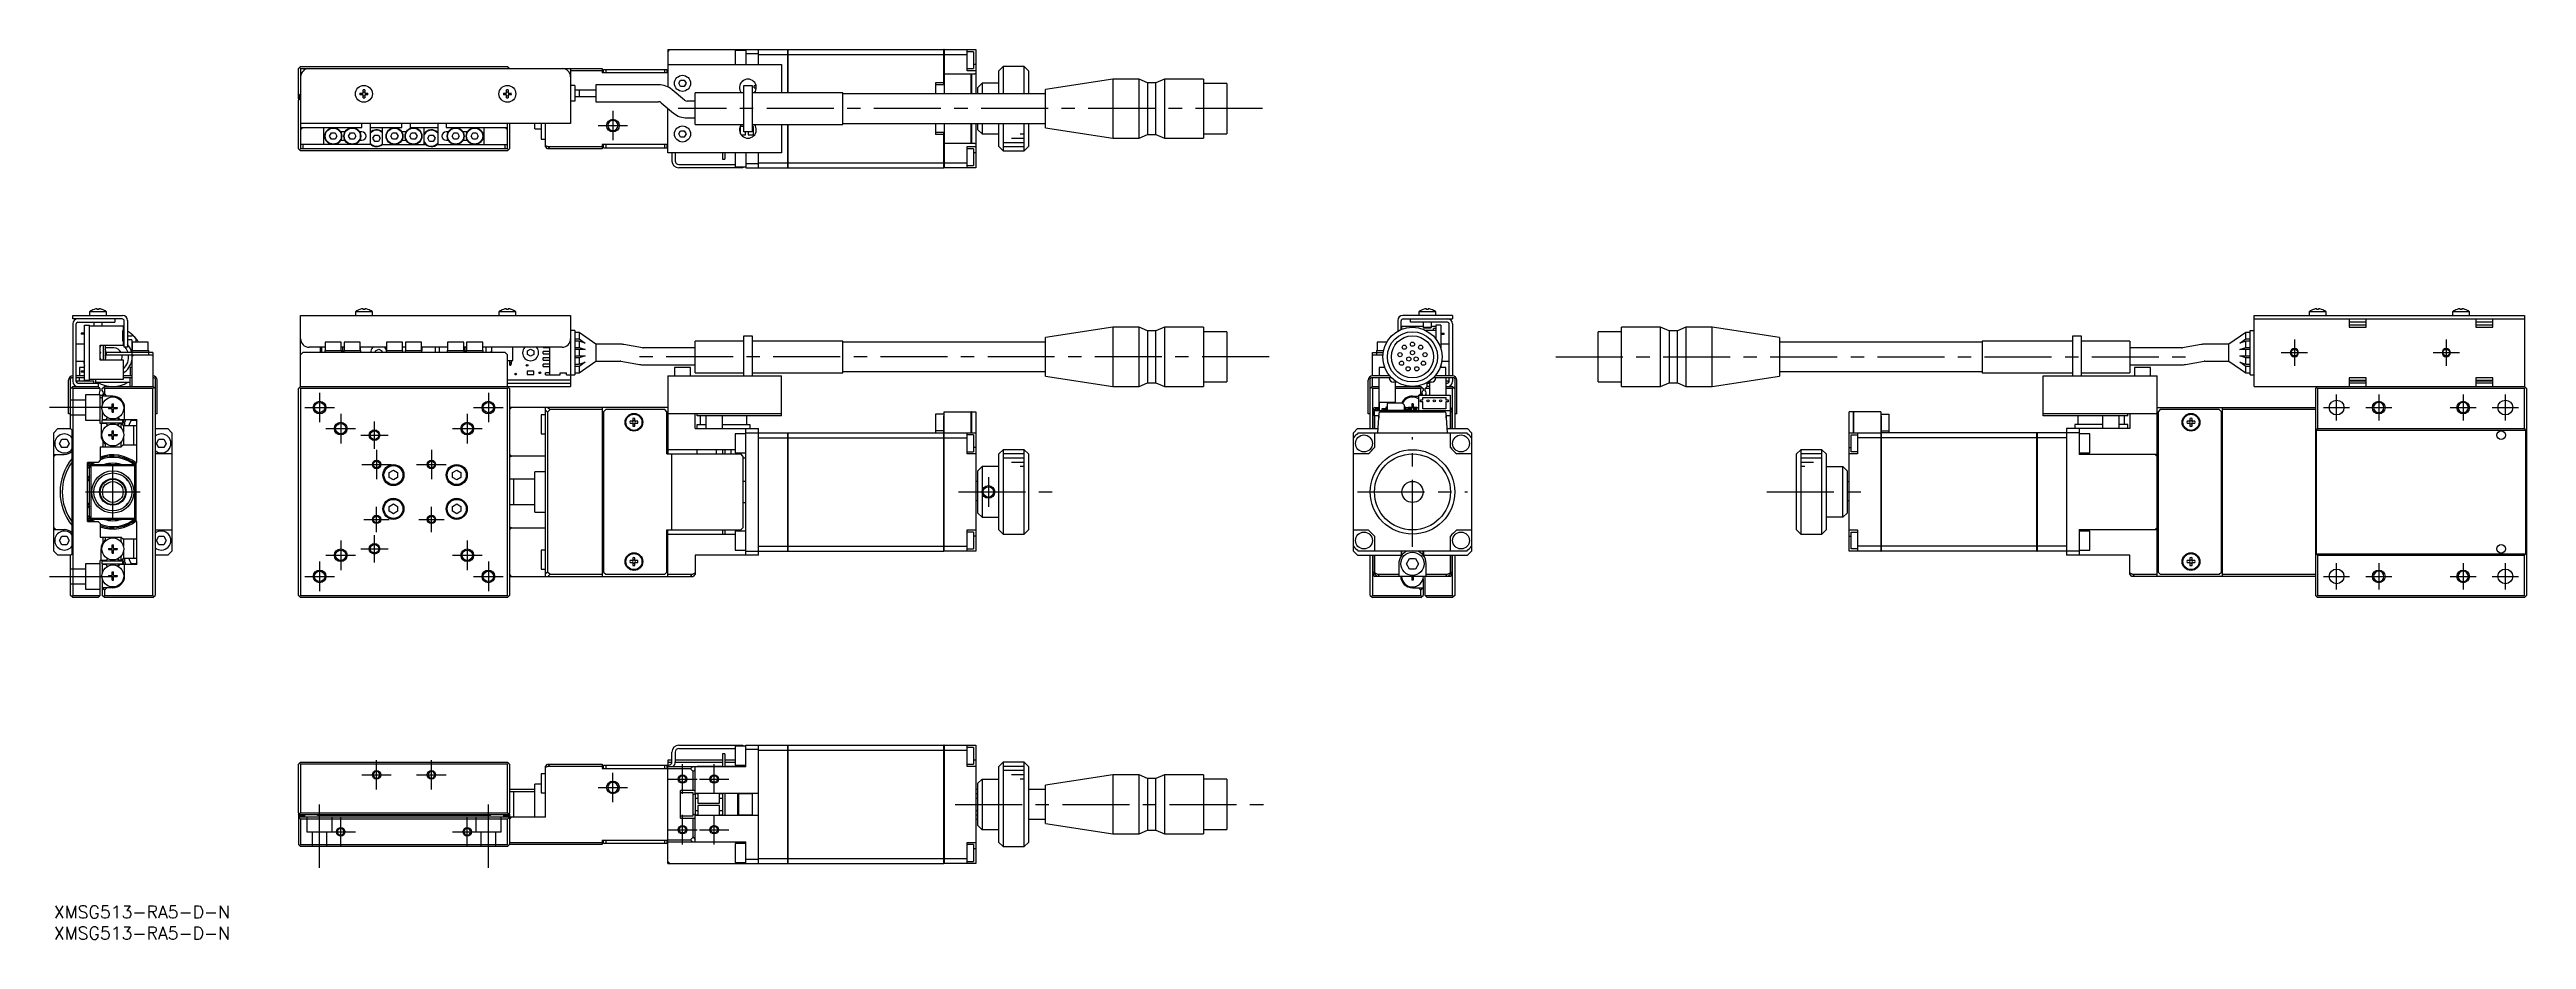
# Model space of a CAD drawing. Extents: x -1 to 586, y -8 to 203.
import ezdxf

# ---------------------------------------------------------------- set-up
doc = ezdxf.new("R2010")
doc.units = 0
doc.header["$LTSCALE"] = 0.5
doc.linetypes.add('CENTER', pattern=[50.8, 31.75, -6.35, 6.35, -6.35])
doc.linetypes.add('DASHED', pattern=[19.05, 12.7, -6.35])
for name, color, linetype in [('MSM_CENTER', 1, 'CENTER'), ('MSM_CONTINUOUS', 7, 'CONTINUOUS'), ('MSM_DASHED', 4, 'DASHED'), ('MSM_NARROW', 5, 'CONTINUOUS'), ('MSM_PART_NUMBER', 7, 'CONTINUOUS')]:
    doc.layers.add(name, color=color, linetype=linetype)
doc.styles.get("Standard").update_dxf_attribs({"font": 'txt.shx', "height": 1, "bigfont": 'bigfont.shx'})

# ---------------------------------------------------------------- blocks, each defined once
blk = doc.blocks.new('*U2')
at = {"layer": 'MSM_PART_NUMBER'}
blk.add_text('XMSG513-RA5-D-N', height=3, dxfattribs=at).set_placement((0, -3))
blk = doc.blocks.new('*U3')
at = {"layer": 'MSM_PART_NUMBER'}
blk.add_text('XMSG513-RA5-D-N', height=3, dxfattribs=at).set_placement((0, -8))

msp = doc.modelspace()

# ---------------------------------------------------------------- linework, layer by layer
at = {"layer": 'MSM_CENTER'}
for p, q in [((132.500003, 188.299999), (132.500003, 181.299999)), ((286.436628, 188.8), (148.000003, 188.8)), ((129.000003, 184.799999), (136.000003, 184.799999)), ((288.000003, 130), (138.000003, 130)), ((356.000003, 130), (506.000003, 130)), ((527.900003, 131), (534.100003, 131)), ((531.000003, 134.1), (531.000003, 127.9)), ((563.900003, 131), (570.100003, 131)), ((567.000003, 134.1), (567.000003, 127.9)), ((14.000001, 118), (-0.999999, 118)), ((59.500003, 118), (66.500003, 118)), ((63.000003, 121.5), (63.000003, 114.5)), ((99.500003, 118), (106.500003, 118)), ((103.000003, 121.5), (103.000003, 114.5)), ((537.900003, 118), (544.100003, 118)), ((541.000003, 114.9), (541.000003, 121.1)), ((547.900003, 118), (554.100003, 118)), ((551.000003, 121.1), (551.000003, 114.9)), ((567.900003, 118), (574.100003, 118)), ((571.000003, 121.1), (571.000003, 114.9)), ((577.900003, 118), (584.100003, 118)), ((581.000003, 114.9), (581.000003, 121.1)), ((64.500003, 113), (71.500003, 113)), ((68.000003, 116.5), (68.000003, 109.5)), ((76.000003, 108.2), (76.000003, 114.7)), ((94.500003, 113), (101.500003, 113)), ((98.000003, 116.5), (98.000003, 109.5)), ((72.750003, 111.45), (79.250003, 111.45)), ((76.500003, 108), (76.500003, 101)), ((89.500003, 108), (89.500003, 101)), ((322.000003, 85), (322.000003, 111)), ((14.000001, 91.5), (14.000001, 104.5)), ((73.000003, 104.5), (80.000003, 104.5)), ((86.000003, 104.5), (93.000003, 104.5)), ((221.500003, 101.499998), (221.500003, 94.499998)), ((7.500001, 98), (20.500001, 98)), ((76.500003, 88.5), (76.500003, 94.5)), ((89.500003, 88.5), (89.500003, 94.5)), ((214.418941, 98), (238.000003, 98)), ((309.000003, 98), (335.000003, 98)), ((406.000003, 98), (429.785203, 98)), ((73.500003, 91.5), (79.500003, 91.5)), ((86.500003, 91.5), (92.500003, 91.5)), ((64.500003, 83), (71.500003, 83)), ((68.000003, 86.5), (68.000003, 79.5)), ((72.750003, 84.55), (79.250003, 84.55)), ((76.000003, 81.3), (76.000003, 87.8)), ((94.500003, 83), (101.500003, 83)), ((98.000003, 86.5), (98.000003, 79.5)), ((-0.999999, 78), (14.000001, 78)), ((59.500003, 78), (66.500003, 78)), ((63.000003, 81.5), (63.000003, 74.5)), ((99.500003, 78), (106.500003, 78)), ((103.000003, 81.5), (103.000003, 74.5)), ((537.900003, 78), (544.100003, 78)), ((541.000003, 74.9), (541.000003, 81.1)), ((547.900003, 78), (554.100003, 78)), ((551.000003, 81.1), (551.000003, 74.9)), ((567.900003, 78), (574.100003, 78)), ((571.000003, 81.1), (571.000003, 74.9)), ((577.900003, 78), (584.100003, 78)), ((581.000003, 74.9), (581.000003, 81.1)), ((73.000003, 31.000001), (80.000003, 31.000001)), ((76.500003, 27.500001), (76.500003, 34.500001)), ((86.000003, 31.000001), (93.000003, 31.000001)), ((89.500003, 27.500001), (89.500003, 34.500001)), ((132.500003, 24.500001), (132.500003, 31.500001)), ((145.500003, 30), (152.500003, 30)), ((149.000003, 26.5), (149.000003, 33.5)), ((153.000003, 30), (160.000003, 30)), ((156.500003, 26.5), (156.500003, 33.5)), ((63.000003, 9.000001), (63.000003, 24.000001)), ((103.000003, 9.000001), (103.000003, 24.000001)), ((129.000003, 28.000001), (136.000003, 28.000001)), ((213.631794, 24), (287.886028, 24)), ((68.000003, 14.000001), (68.000003, 21.000001)), ((98.000003, 14.000001), (98.000003, 21.000001)), ((145.500003, 18), (152.500003, 18)), ((149.000003, 14.5), (149.000003, 21.5)), ((153.000003, 18), (160.000003, 18)), ((156.500003, 14.5), (156.500003, 21.5)), ((64.500003, 17.500001), (71.500003, 17.500001)), ((94.500003, 17.500001), (101.500003, 17.500001))]:
    msp.add_line(p, q, dxfattribs=at)
at = {"layer": 'MSM_CONTINUOUS'}
for p, q in [((145.500003, 202.3), (146.000003, 202.8)), ((145.500003, 202.8), (173.950003, 202.8)), ((145.500003, 202.8), (145.500003, 193.955588)), ((161.500003, 202.55), (161.500003, 199.3)), ((164.000003, 202.55), (161.500003, 202.55)), ((164.000003, 202.8), (164.000003, 199.3)), ((167.000003, 201.8), (164.000003, 201.8)), ((167.000003, 199.3), (167.000003, 202.8)), ((167.000003, 201.645233), (173.950003, 201.645233)), ((173.950003, 192.55), (173.950003, 202.8)), ((174.000003, 202.79), (173.950003, 202.79)), ((174.000003, 201.64134), (173.950003, 201.64134)), ((174.000003, 202.8), (210.950003, 202.8)), ((174.000003, 202.8), (174.000003, 192.55)), ((174.000003, 201.645233), (210.950003, 201.645233)), ((210.950003, 194.453), (210.950003, 202.8)), ((211.000003, 202.79), (210.950003, 202.79)), ((211.000003, 201.64134), (210.950003, 201.64134)), ((211.000003, 202.8), (218.500003, 202.8)), ((211.000003, 202.8), (211.000003, 192.3)), ((211.000003, 201.645233), (216.500003, 201.645233)), ((216.500003, 197.8), (216.500003, 202.8)), ((218.000003, 202.3), (216.500003, 202.3)), ((218.000003, 202.3), (218.000003, 198.3)), ((218.500003, 202.8), (218.500003, 192.3)), ((58.500003, 198.799999), (58.000003, 198.299999)), ((58.000003, 191.099999), (58.000003, 198.299999)), ((58.250003, 198.549999), (58.500003, 198.299999)), ((58.500003, 198.799999), (107.500003, 198.799999)), ((58.500003, 198.299999), (130.000003, 198.299999)), ((58.500003, 198.299999), (58.500003, 179.299999)), ((108.000003, 198.299999), (107.500003, 198.799999)), ((107.500003, 198.299999), (107.750003, 198.549999)), ((122.500003, 198.299999), (122.500003, 185.299999)), ((130.000003, 197.799999), (122.500003, 197.799999)), ((123.500003, 194.299999), (122.500003, 194.299999)), ((123.500003, 194.299999), (123.500003, 190.599999)), ((143.332131, 194.449999), (128.500003, 194.449999)), ((128.500003, 194.449999), (128.500003, 190.449999)), ((130.000003, 198.299999), (130.000003, 197.299999)), ((145.500003, 197.299999), (130.000003, 197.299999)), ((130.300003, 197.299999), (130.300003, 198.099999)), ((130.300003, 198.099999), (145.300003, 198.099999)), ((130.800003, 198.099999), (130.800003, 197.299999)), ((144.800003, 197.299999), (144.800003, 198.099999)), ((145.300003, 198.099999), (145.300003, 197.299999)), ((145.500003, 199.3), (172.500003, 199.3)), ((148.133978, 194.8), (148.566991, 195.55)), ((148.566991, 194.05), (148.133978, 194.8)), ((148.566991, 195.55), (149.433016, 195.55)), ((149.433016, 194.05), (148.566991, 194.05)), ((149.433016, 195.55), (149.866029, 194.8)), ((149.866029, 194.8), (149.433016, 194.05)), ((163.500003, 194.3), (165.500003, 194.3)), ((163.500003, 183.3), (163.500003, 194.3)), ((165.500003, 194.3), (165.500003, 183.3)), ((166.454325, 194.225002), (166.000003, 194.225002)), ((166.000003, 193.725002), (166.000003, 194.225002)), ((166.000003, 193.725002), (166.498597, 193.725002)), ((172.500003, 199.3), (172.500003, 192.55)), ((210.950003, 194.953), (209.000003, 194.953)), ((209.000003, 194.953), (209.000003, 192.3)), ((211.000003, 194.453), (209.000003, 194.453)), ((211.000003, 197.05), (217.450003, 197.05)), ((216.500003, 198.3), (218.000003, 198.3)), ((218.500003, 197.8), (216.500003, 197.8)), ((217.450003, 192.3), (217.450003, 197.05)), ((217.500003, 197), (217.450003, 197)), ((217.500003, 197.05), (218.300003, 197.05)), ((217.500003, 197.05), (217.500003, 192.3)), ((218.500003, 199.3), (218.000003, 199.3)), ((218.300003, 197.029022), (218.300003, 197.05)), ((218.500003, 197.029022), (218.300003, 197.029022)), ((219.000003, 193.8), (220.000003, 194.8)), ((219.000003, 192.3), (219.000003, 193.8)), ((220.000003, 194.8), (220.000003, 192.3)), ((224.000003, 194.8), (220.000003, 194.8)), ((225.000003, 198.8), (224.000003, 197.8)), ((224.000003, 192.3), (224.000003, 197.8)), ((225.000003, 198.8), (225.000003, 192.3)), ((230.000003, 198.8), (225.000003, 198.8)), ((230.000003, 192.3), (230.000003, 198.8)), ((231.000003, 197.8), (230.000003, 198.8)), ((231.000003, 197.8), (231.000003, 192.3)), ((251.000003, 195.8), (235.000003, 193.37)), ((251.000003, 195.8), (251.000003, 181.8)), ((257.200003, 195.8), (251.000003, 195.8)), ((257.200003, 181.8), (257.200003, 195.8)), ((259.200003, 194.95), (257.200003, 195.8)), ((259.200003, 194.95), (259.200003, 182.65)), ((261.200003, 194.95), (259.200003, 194.95)), ((263.200003, 195.8), (261.200003, 194.95)), ((261.200003, 182.65), (261.200003, 194.95)), ((263.200003, 195.8), (263.200003, 181.8)), ((272.500003, 195.8), (263.200003, 195.8)), ((272.500003, 195.8), (272.500003, 181.8)), ((278.000003, 194.75), (272.500003, 194.75)), ((278.000003, 194.75), (278.000003, 182.85)), ((58.500003, 192.299999), (58.000003, 191.799999)), ((58.500003, 191.799999), (58.000003, 191.799999)), ((58.000003, 191.599999), (58.500003, 191.599999)), ((58.000003, 190.799999), (58.500003, 191.299999)), ((58.100003, 190.999999), (58.000003, 191.099999)), ((58.000003, 179.299999), (58.000003, 190.799999)), ((58.100003, 190.899999), (58.100003, 191.099999)), ((58.500003, 190.799999), (58.250003, 191.049999)), ((58.500003, 191.399999), (58.400003, 191.399999)), ((72.571295, 192.499999), (73.300003, 192.499999)), ((73.300003, 192.099999), (72.571295, 192.099999)), ((73.300003, 192.499999), (73.300003, 193.228708)), ((73.300003, 191.37129), (73.300003, 192.099999)), ((73.700003, 193.228708), (73.700003, 192.499999)), ((73.700003, 192.499999), (74.428712, 192.499999)), ((73.700003, 192.099999), (73.700003, 191.37129)), ((74.428712, 192.099999), (73.700003, 192.099999)), ((106.571295, 192.499999), (107.300003, 192.499999)), ((107.300003, 192.099999), (106.571295, 192.099999)), ((107.300003, 192.499999), (107.300003, 193.228708)), ((107.300003, 191.37129), (107.300003, 192.099999)), ((107.700003, 193.228708), (107.700003, 192.499999)), ((107.700003, 192.499999), (108.428712, 192.499999)), ((107.700003, 192.099999), (107.700003, 191.37129)), ((108.428712, 192.099999), (107.700003, 192.099999)), ((123.500003, 190.599999), (122.500003, 190.599999)), ((128.500003, 193.199999), (123.500003, 193.199999)), ((123.500003, 191.699999), (128.500003, 191.699999)), ((124.500003, 193.199999), (124.500003, 191.699999)), ((128.500003, 190.449999), (143.332131, 190.449999)), ((143.974919, 190.216044), (146.898281, 187.763051)), ((145.500003, 178.3), (145.500003, 188.936346)), ((149.469432, 190.827229), (146.546069, 193.280221)), ((152.000003, 190.593273), (150.112219, 190.593273)), ((152.000003, 185.05), (152.000003, 192.55)), ((163.500003, 192.55), (152.000003, 192.55)), ((187.000003, 192.55), (165.500003, 192.55)), ((166.000003, 192.55), (166.000003, 192.725002)), ((166.186532, 192.725002), (166.000003, 192.725002)), ((187.000003, 185.05), (187.000003, 192.55)), ((235.000003, 192.3), (187.000003, 192.3)), ((235.000003, 184.23), (235.000003, 193.37)), ((122.500003, 185.299999), (58.500003, 185.299999)), ((58.500003, 183.799999), (59.000003, 184.299999)), ((58.500003, 184.299999), (73.000003, 184.299999)), ((64.000003, 180.299999), (64.000003, 184.299999)), ((65.383978, 182.299999), (65.816991, 183.049999)), ((65.816991, 181.549999), (65.383978, 182.299999)), ((65.816991, 183.049999), (66.683016, 183.049999)), ((66.683016, 183.049999), (67.116029, 182.299999)), ((67.116029, 182.299999), (66.683016, 181.549999)), ((69.017953, 183.299999), (67.982054, 183.299999)), ((69.883978, 182.299999), (70.316991, 183.049999)), ((70.316991, 181.549999), (69.883978, 182.299999)), ((70.316991, 183.049999), (71.183016, 183.049999)), ((71.183016, 183.049999), (71.616029, 182.299999)), ((71.616029, 182.299999), (71.183016, 181.549999)), ((73.000003, 183.299999), (72.482054, 183.299999)), ((73.000003, 184.299999), (73.000003, 185.299999)), ((75.000003, 185.299999), (75.000003, 180.299999)), ((75.000003, 184.299999), (82.500003, 184.299999)), ((75.633978, 181.799999), (76.066991, 182.549999)), ((76.066991, 182.549999), (76.933016, 182.549999)), ((76.933016, 182.549999), (77.366029, 181.799999)), ((77.800003, 184.299999), (77.800003, 180.299999)), ((79.883978, 182.299999), (80.316991, 183.049999)), ((80.316991, 181.549999), (79.883978, 182.299999)), ((80.316991, 183.049999), (81.183016, 183.049999)), ((81.183016, 183.049999), (81.616029, 182.299999)), ((81.616029, 182.299999), (81.183016, 181.549999)), ((83.517953, 183.299999), (82.482054, 183.299999)), ((82.500003, 184.299999), (82.500003, 185.299999)), ((84.383978, 182.299999), (84.816991, 183.049999)), ((84.816991, 181.549999), (84.383978, 182.299999)), ((84.500003, 185.299999), (84.500003, 184.299999)), ((84.500003, 184.299999), (91.000003, 184.299999)), ((84.816991, 183.049999), (85.683016, 183.049999)), ((85.683016, 183.049999), (86.116029, 182.299999)), ((86.116029, 182.299999), (85.683016, 181.549999)), ((87.800003, 180.299999), (87.800003, 184.299999)), ((88.633978, 181.799999), (89.066991, 182.549999)), ((89.066991, 182.549999), (89.933016, 182.549999)), ((89.933016, 182.549999), (90.366029, 181.799999)), ((91.000003, 185.299999), (91.000003, 180.299999)), ((93.000003, 185.299999), (93.000003, 184.299999)), ((93.000003, 184.299999), (107.500003, 184.299999)), ((93.517953, 183.299999), (93.000003, 183.299999)), ((94.383978, 182.299999), (94.816991, 183.049999)), ((94.816991, 181.549999), (94.383978, 182.299999)), ((94.816991, 183.049999), (95.683016, 183.049999)), ((95.683016, 183.049999), (96.116029, 182.299999)), ((96.116029, 182.299999), (95.683016, 181.549999)), ((98.017953, 183.299999), (96.982054, 183.299999)), ((98.883978, 182.299999), (99.316991, 183.049999)), ((99.316991, 181.549999), (98.883978, 182.299999)), ((99.316991, 183.049999), (100.183016, 183.049999)), ((100.183016, 183.049999), (100.616029, 182.299999)), ((100.616029, 182.299999), (100.183016, 181.549999)), ((102.000003, 180.299999), (102.000003, 184.299999)), ((107.000003, 184.299999), (107.500003, 183.799999)), ((107.500003, 179.299999), (107.500003, 185.299999)), ((108.000003, 185.299999), (108.000003, 179.299999)), ((114.000003, 184.049999), (114.000003, 185.299999)), ((114.000003, 184.049999), (115.500003, 184.049999)), ((115.500003, 185.299999), (115.500003, 181.549999)), ((116.500003, 179.799999), (116.500003, 185.299999)), ((148.133978, 182.8), (148.566991, 183.55)), ((148.566991, 182.05), (148.133978, 182.8)), ((148.566991, 183.55), (149.433016, 183.55)), ((149.433016, 182.05), (148.566991, 182.05)), ((149.433016, 183.55), (149.866029, 182.8)), ((149.866029, 182.8), (149.433016, 182.05)), ((150.112219, 186.593273), (152.000003, 186.593273)), ((152.000003, 185.05), (163.500003, 185.05)), ((163.500003, 184.577502), (162.667503, 184.577502)), ((162.667503, 184.577502), (162.667503, 182.998786)), ((162.917127, 182.577502), (163.917503, 182.577502)), ((165.500003, 183.3), (163.500003, 183.3)), ((163.917503, 182.577502), (163.917503, 183.3)), ((164.572503, 183.3), (164.572503, 182.577502)), ((164.572503, 182.577502), (165.822503, 182.577502)), ((165.500003, 185.05), (187.000003, 185.05)), ((165.822503, 184.577502), (165.500003, 184.577502)), ((165.822503, 182.577502), (165.822503, 184.577502)), ((172.500003, 185.05), (172.500003, 178.3)), ((173.950003, 174.8), (173.950003, 185.05)), ((174.000003, 185.05), (174.000003, 174.8)), ((187.000003, 185.3), (235.000003, 185.3)), ((209.000003, 185.3), (209.000003, 182.647)), ((211.000003, 183.147), (209.000003, 183.147)), ((210.950003, 182.647), (209.000003, 182.647)), ((210.950003, 174.8), (210.950003, 183.147)), ((211.000003, 185.3), (211.000003, 174.8)), ((217.450003, 180.55), (217.450003, 185.3)), ((217.500003, 185.3), (217.500003, 180.55)), ((218.500003, 185.3), (218.500003, 174.8)), ((219.000003, 183.8), (219.000003, 185.3)), ((220.000003, 182.8), (219.000003, 183.8)), ((220.000003, 185.3), (220.000003, 182.8)), ((220.000003, 182.8), (224.000003, 182.8)), ((224.000003, 179.8), (224.000003, 185.3)), ((225.000003, 185.3), (225.000003, 178.8)), ((230.000003, 178.8), (230.000003, 185.3)), ((231.000003, 185.3), (231.000003, 179.8)), ((235.000003, 184.23), (251.000003, 181.8)), ((257.200003, 181.8), (259.200003, 182.65)), ((259.200003, 182.65), (261.200003, 182.65)), ((261.200003, 182.65), (263.200003, 181.8)), ((272.500003, 182.85), (278.000003, 182.85)), ((58.000003, 179.299999), (58.500003, 178.799999)), ((58.250003, 179.049999), (58.500003, 179.299999)), ((75.177128, 180.299999), (58.500003, 180.299999)), ((107.500003, 179.299999), (58.500003, 179.299999)), ((107.500003, 178.799999), (58.500003, 178.799999)), ((59.000003, 180.299999), (59.000003, 179.299999)), ((66.683016, 181.549999), (65.816991, 181.549999)), ((67.982054, 181.299999), (69.017953, 181.299999)), ((71.183016, 181.549999), (70.316991, 181.549999)), ((72.482054, 181.299999), (73.000003, 181.299999)), ((76.066991, 181.049999), (75.633978, 181.799999)), ((76.933016, 181.049999), (76.066991, 181.049999)), ((77.366029, 181.799999), (76.933016, 181.049999)), ((77.800003, 180.299999), (88.177128, 180.299999)), ((81.183016, 181.549999), (80.316991, 181.549999)), ((82.482054, 181.299999), (83.517953, 181.299999)), ((85.683016, 181.549999), (84.816991, 181.549999)), ((89.066991, 181.049999), (88.633978, 181.799999)), ((89.933016, 181.049999), (89.066991, 181.049999)), ((90.366029, 181.799999), (89.933016, 181.049999)), ((90.822879, 180.299999), (107.500003, 180.299999)), ((93.000003, 181.299999), (93.517953, 181.299999)), ((95.683016, 181.549999), (94.816991, 181.549999)), ((96.982054, 181.299999), (98.017953, 181.299999)), ((100.183016, 181.549999), (99.316991, 181.549999)), ((107.000003, 179.299999), (107.000003, 180.299999)), ((107.500003, 179.299999), (107.750003, 179.049999)), ((107.500003, 178.799999), (108.000003, 179.299999)), ((115.500003, 181.549999), (116.500003, 181.549999)), ((116.500003, 180.106185), (117.112376, 179.799999)), ((117.000003, 179.299999), (116.500003, 179.799999)), ((130.000003, 179.299999), (117.000003, 179.299999)), ((117.112376, 179.799999), (130.000003, 179.799999)), ((117.112376, 179.799999), (117.612376, 179.299999)), ((145.500003, 180.299999), (130.000003, 180.299999)), ((130.000003, 180.299999), (130.000003, 179.299999)), ((130.300003, 179.499999), (130.300003, 180.299999)), ((130.300003, 179.499999), (145.500003, 179.499999)), ((130.800003, 180.299999), (130.800003, 179.499999)), ((144.800003, 179.499999), (144.800003, 180.299999)), ((145.300003, 180.299999), (145.300003, 179.499999)), ((172.500003, 178.3), (145.500003, 178.3)), ((146.500003, 178.3), (146.500003, 176.399999)), ((147.300003, 178.3), (147.300003, 176.399999)), ((158.500003, 178.3), (158.500003, 176.8)), ((158.500003, 176.8), (159.000003, 176.8)), ((159.000003, 178.3), (159.000003, 176.8)), ((161.500003, 178.3), (161.500003, 175.05)), ((164.000003, 178.3), (164.000003, 174.8)), ((167.000003, 174.8), (167.000003, 178.3)), ((217.450003, 180.55), (211.000003, 180.55)), ((216.500003, 179.8), (218.500003, 179.8)), ((216.500003, 174.8), (216.500003, 179.8)), ((218.000003, 179.3), (216.500003, 179.3)), ((217.500003, 180.6), (217.450003, 180.6)), ((218.300003, 180.55), (217.500003, 180.55)), ((218.000003, 179.3), (218.000003, 175.3)), ((218.500003, 178.3), (218.000003, 178.3)), ((218.300003, 180.570978), (218.500003, 180.570978)), ((218.300003, 180.55), (218.300003, 180.570978)), ((224.000003, 179.8), (225.000003, 178.8)), ((225.000003, 178.8), (230.000003, 178.8)), ((230.000003, 178.8), (231.000003, 179.8)), ((251.000003, 181.8), (257.200003, 181.8)), ((263.200003, 181.8), (272.500003, 181.8)), ((148.100003, 175.599999), (161.500003, 175.599999)), ((163.300003, 174.799999), (148.100003, 174.799999)), ((161.500003, 175.05), (164.000003, 175.05)), ((162.800003, 174.799999), (162.800003, 175.05)), ((163.300003, 175.05), (163.300003, 174.799999)), ((164.000003, 175.8), (167.000003, 175.8)), ((164.000003, 174.8), (173.950003, 174.8)), ((167.000003, 175.954768), (173.950003, 175.954768)), ((174.000003, 175.958661), (173.950003, 175.958661)), ((174.000003, 174.81), (173.950003, 174.81)), ((174.000003, 175.954768), (210.950003, 175.954768)), ((174.000003, 174.8), (210.950003, 174.8)), ((211.000003, 175.958661), (210.950003, 175.958661)), ((211.000003, 174.81), (210.950003, 174.81)), ((211.000003, 175.954768), (216.500003, 175.954768)), ((218.500003, 174.8), (211.000003, 174.8)), ((216.500003, 175.3), (218.000003, 175.3)), ((9.571293, 141.255732), (9.550001, 141.255732)), ((10.300001, 141.255732), (10.300001, 141.387476)), ((10.700001, 141.255732), (10.300001, 141.255732)), ((10.700001, 141.387476), (10.700001, 141.255732)), ((11.450001, 141.255732), (11.42871, 141.255732)), ((72.571295, 141.255732), (72.550003, 141.255732)), ((73.300003, 141.255732), (73.300003, 141.387476)), ((73.700003, 141.255732), (73.300003, 141.255732)), ((73.700003, 141.387476), (73.700003, 141.255732)), ((74.450003, 141.255732), (74.428712, 141.255732)), ((106.571295, 141.255732), (106.550003, 141.255732)), ((107.300003, 141.255732), (107.300003, 141.387476)), ((107.700003, 141.255732), (107.300003, 141.255732)), ((107.700003, 141.387476), (107.700003, 141.255732)), ((108.450003, 141.255732), (108.428712, 141.255732)), ((324.571293, 141.255732), (324.550002, 141.255732)), ((325.300002, 141.255732), (325.300002, 141.387476)), ((325.700002, 141.255732), (325.300002, 141.255732)), ((325.700002, 141.387476), (325.700002, 141.255732)), ((326.450002, 141.255732), (326.428711, 141.255732)), ((535.571294, 141.255732), (535.550003, 141.255732)), ((536.300003, 141.255732), (536.300003, 141.387476)), ((536.700003, 141.255732), (536.300003, 141.255732)), ((536.700003, 141.387476), (536.700003, 141.255732)), ((537.450003, 141.255732), (537.428712, 141.255732)), ((569.571294, 141.255732), (569.550003, 141.255732)), ((570.300003, 141.255732), (570.300003, 141.387476)), ((570.700003, 141.255732), (570.300003, 141.255732)), ((570.700003, 141.387476), (570.700003, 141.255732)), ((571.450003, 141.255732), (571.428712, 141.255732)), ((4.500001, 139), (4.500001, 139.8)), ((4.500001, 139.8), (16.300001, 139.8)), ((16.200001, 139), (4.500001, 139)), ((4.500001, 137.8), (4.500001, 124.2)), ((5.300001, 124.2), (5.300001, 137.8)), ((5.700001, 138.2), (14.500001, 138.2)), ((6.500001, 135.625), (6.500001, 135.375)), ((7.300001, 135.625), (6.500001, 135.625)), ((7.300001, 135.375), (6.500001, 135.375)), ((7.300001, 137.5), (8.500001, 137.5)), ((7.300001, 124.5), (7.300001, 137.5)), ((12.500001, 140.697999), (8.500001, 140.697999)), ((8.500001, 140.697999), (8.500001, 139.8)), ((8.500001, 124.5), (8.500001, 137.5)), ((16.500001, 137.25), (8.500001, 137.25)), ((9.500001, 138.199981), (9.500001, 137.25)), ((11.500001, 137.25), (11.500001, 138.199981)), ((12.500001, 139.8), (12.500001, 140.697999)), ((14.500001, 139), (14.500001, 138.2)), ((16.400001, 133.75), (16.400001, 136.25)), ((16.500001, 136.25), (16.400001, 136.25)), ((16.400001, 135.45), (16.500001, 135.45)), ((16.400001, 135.075), (16.500001, 135.075)), ((16.500001, 136.25), (16.500001, 137.25)), ((16.500001, 134.55), (16.500001, 135.45)), ((16.700001, 132.3), (16.700001, 138.5)), ((17.500001, 138.6), (17.500001, 132.3)), ((58.500003, 139.8), (122.500003, 139.8)), ((58.500003, 123), (58.500003, 139.8)), ((75.500003, 140.697999), (71.500003, 140.697999)), ((71.500003, 140.697999), (71.500003, 139.8)), ((75.500003, 139.8), (75.500003, 140.697999)), ((109.500003, 140.697999), (105.500003, 140.697999)), ((105.500003, 140.697999), (105.500003, 139.8)), ((109.500003, 139.8), (109.500003, 140.697999)), ((122.500003, 139.8), (122.500003, 123)), ((123.500003, 136.25), (122.500003, 136.25)), ((123.500003, 136.25), (123.500003, 125.75)), ((124.500003, 135.75), (123.500003, 135.75)), ((128.500003, 133), (124.500003, 135.75)), ((124.500003, 135.75), (124.500003, 134.25)), ((251.000003, 137), (235.000003, 134.57)), ((251.000003, 137), (251.000003, 123)), ((257.200003, 137), (251.000003, 137)), ((257.200003, 123), (257.200003, 137)), ((259.200003, 136.15), (257.200003, 137)), ((259.200003, 136.15), (259.200003, 123.85)), ((261.200003, 136.15), (259.200003, 136.15)), ((263.200003, 137), (261.200003, 136.15)), ((261.200003, 123.85), (261.200003, 136.15)), ((263.200003, 137), (263.200003, 123)), ((272.500003, 137), (263.200003, 137)), ((272.500003, 137), (272.500003, 123)), ((278.000003, 135.95), (272.500003, 135.95)), ((278.000003, 135.95), (278.000003, 124.05)), ((318.500002, 138.6), (318.500002, 136.062177)), ((319.300002, 136.458328), (319.300002, 138.5)), ((319.500002, 137.25), (324.500002, 137.25)), ((319.500002, 136.538348), (319.500002, 137.25)), ((331.500002, 139.8), (319.700002, 139.8)), ((319.800002, 139), (331.500002, 139)), ((321.500002, 138.2), (321.500002, 139)), ((330.300002, 138.2), (321.500002, 138.2)), ((327.500002, 140.697999), (323.500002, 140.697999)), ((323.500002, 140.697999), (323.500002, 139.8)), ((324.500002, 138.199981), (324.500002, 137)), ((324.500002, 137), (326.500002, 137)), ((324.500002, 137), (324.700002, 136.8)), ((326.300002, 136.8), (324.700002, 136.8)), ((327.500002, 136.25), (325.152383, 136.25)), ((326.300002, 136.8), (326.500002, 137)), ((326.500002, 137), (326.500002, 138.199981)), ((326.500002, 137.25), (327.500002, 137.25)), ((327.500002, 136.705), (326.950002, 136.705)), ((326.950002, 136.25), (326.950002, 136.705)), ((327.500002, 139.8), (327.500002, 140.697999)), ((328.700002, 137.5), (327.500002, 137.5)), ((327.500002, 137.5), (327.500002, 134.330128)), ((328.700002, 137.5), (328.700002, 132.027317)), ((328.700002, 135.625), (329.500002, 135.625)), ((328.700002, 135.375), (329.500002, 135.375)), ((329.500002, 135.375), (329.500002, 135.625)), ((330.700002, 125.5), (330.700002, 137.8)), ((331.500002, 139.8), (331.500002, 139)), ((331.500002, 137.8), (331.500002, 125.5)), ((371.500003, 135.95), (366.000003, 135.95)), ((366.000003, 124.05), (366.000003, 135.95)), ((380.800003, 137), (371.500003, 137)), ((371.500003, 123), (371.500003, 137)), ((382.800003, 136.15), (380.800003, 137)), ((380.800003, 123), (380.800003, 137)), ((384.800003, 136.15), (382.800003, 136.15)), ((382.800003, 136.15), (382.800003, 123.85)), ((386.800003, 137), (384.800003, 136.15)), ((384.800003, 123.85), (384.800003, 136.15)), ((393.000003, 137), (386.800003, 137)), ((386.800003, 137), (386.800003, 123)), ((409.000003, 134.57), (393.000003, 137)), ((393.000003, 123), (393.000003, 137)), ((519.500003, 135.75), (515.500003, 133)), ((520.500003, 135.75), (519.500003, 135.75)), ((519.500003, 134.25), (519.500003, 135.75)), ((520.500003, 136.25), (521.500003, 136.25)), ((520.500003, 125.75), (520.500003, 136.25)), ((521.500003, 123), (521.500003, 139.8)), ((521.500003, 139.8), (585.500003, 139.8)), ((521.500003, 139), (585.500003, 139)), ((534.500003, 140.697999), (534.500003, 139.8)), ((538.500003, 140.697999), (534.500003, 140.697999)), ((538.500003, 139.8), (538.500003, 140.697999)), ((544.000003, 139), (544.000003, 137)), ((548.000003, 138.2), (544.000003, 138.2)), ((548.000003, 137.5), (544.000003, 137.5)), ((544.000003, 137), (548.000003, 137)), ((548.000003, 137), (548.000003, 139)), ((568.500003, 140.697999), (568.500003, 139.8)), ((572.500003, 140.697999), (568.500003, 140.697999)), ((572.500003, 139.8), (572.500003, 140.697999)), ((574.000003, 139), (574.000003, 137)), ((578.000003, 138.2), (574.000003, 138.2)), ((578.000003, 137.5), (574.000003, 137.5)), ((574.000003, 137), (578.000003, 137)), ((578.000003, 137), (578.000003, 139)), ((585.500003, 139.8), (585.500003, 123)), ((7.300001, 133), (5.300001, 133)), ((11.000001, 132.75), (16.500001, 132.75)), ((11.000001, 129.25), (11.000001, 132.75)), ((16.500001, 129.25), (11.000001, 129.25)), ((11.700001, 132.75), (11.700001, 129.25)), ((12.200001, 132.75), (12.200001, 129.25)), ((14.206727, 132.131759), (12.200001, 132.131759)), ((12.350001, 130.131759), (12.350001, 131)), ((12.500001, 130.5), (12.500001, 131.000002)), ((23.500001, 131.000002), (12.500001, 131.000002)), ((12.500001, 130.5), (23.500001, 130.5)), ((16.400001, 134.925), (16.500001, 134.925)), ((16.400001, 134.55), (16.500001, 134.55)), ((16.700001, 134), (16.400001, 134)), ((16.500001, 133.75), (16.400001, 133.75)), ((16.500001, 135), (16.700001, 135)), ((16.500001, 132.75), (16.500001, 133.75)), ((16.500001, 124.75), (16.500001, 129.25)), ((17.500001, 132.3), (16.700001, 132.3)), ((17.500001, 135), (18.5, 135)), ((18.5, 134), (17.500001, 134)), ((18.500001, 134), (18.500001, 123)), ((18.500001, 131.5), (22.500001, 131.5)), ((18.500001, 130), (19.000001, 130.5)), ((22.400001, 133.5), (18.600001, 133.5)), ((18.600001, 133.5), (18.600001, 131.5)), ((19.5, 133.5), (19.5, 134)), ((22.400001, 131.5), (22.400001, 133.5)), ((22.500001, 130.5), (22.500001, 131.5)), ((23.500001, 131), (23.500001, 123)), ((59.000003, 131), (58.500003, 130.5)), ((107.000003, 131), (59.000003, 131)), ((64.350003, 132.3), (60.500003, 132.3)), ((63.200003, 131), (63.200003, 132.3)), ((63.500003, 131), (63.500003, 132.3)), ((64.250003, 131.5), (68.250003, 131.5)), ((64.250003, 131.5), (64.250003, 131)), ((68.150003, 133.5), (64.350003, 133.5)), ((64.350003, 133.5), (64.350003, 131.5)), ((68.150003, 131.5), (68.150003, 133.5)), ((68.850003, 132.3), (68.150003, 132.3)), ((68.250003, 131), (68.250003, 131.5)), ((68.500003, 131.000002), (68.500003, 132.3)), ((68.750003, 131.5), (72.750003, 131.5)), ((68.750003, 131.5), (68.750003, 131)), ((72.650003, 133.5), (68.850003, 133.5)), ((68.850003, 133.5), (68.850003, 131.5)), ((72.650003, 131.5), (72.650003, 133.5)), ((78.850003, 132.3), (72.650003, 132.3)), ((72.665003, 131.5), (72.665003, 132.3)), ((72.750003, 131), (72.750003, 131.5)), ((76.250003, 131.433013), (77.000003, 131.866026)), ((76.250003, 131), (76.250003, 131.433013)), ((77.000003, 131.866026), (77.750003, 131.433013)), ((77.750003, 131.433013), (77.750003, 131)), ((78.750003, 131.5), (82.750003, 131.5)), ((78.750003, 131.5), (78.750003, 131)), ((82.650003, 133.5), (78.850003, 133.5)), ((78.850003, 133.5), (78.850003, 131.5)), ((82.650003, 131.5), (82.650003, 133.5)), ((83.350003, 132.3), (82.650003, 132.3)), ((82.750003, 131), (82.750003, 131.5)), ((83.250003, 131.5), (87.250003, 131.5)), ((83.250003, 131.5), (83.250003, 131)), ((87.150003, 133.5), (83.350003, 133.5)), ((83.350003, 133.5), (83.350003, 131.5)), ((87.150003, 131.5), (87.150003, 133.5)), ((93.350003, 132.3), (87.150003, 132.3)), ((87.245003, 132.3), (87.245003, 131.5)), ((87.250003, 131), (87.250003, 131.5)), ((90.445003, 131), (90.445003, 132.3)), ((91.372503, 132.3), (91.372503, 131)), ((93.250003, 131.5), (97.250003, 131.5)), ((93.250003, 131.5), (93.250003, 131)), ((97.150003, 133.5), (93.350003, 133.5)), ((93.350003, 133.5), (93.350003, 131.5)), ((97.150003, 131.5), (97.150003, 133.5)), ((97.850003, 132.3), (97.150003, 132.3)), ((97.250003, 131), (97.250003, 131.5)), ((97.500003, 131), (97.500003, 132.3)), ((97.750003, 131.5), (101.750003, 131.5)), ((97.750003, 131.5), (97.750003, 131)), ((101.650003, 133.5), (97.850003, 133.5)), ((97.850003, 133.5), (97.850003, 131.5)), ((101.650003, 131.5), (101.650003, 133.5)), ((120.500003, 132.3), (101.650003, 132.3)), ((101.750003, 131), (101.750003, 131.5)), ((102.500003, 131), (102.500003, 132.3)), ((103.855003, 131), (103.855003, 132.3)), ((107.500003, 130.5), (107.000003, 131)), ((107.500003, 123), (107.500003, 130.5)), ((108.755003, 132.3), (108.755003, 129.15)), ((112.250003, 131.433013), (113.000003, 131.866026)), ((112.250003, 130.566987), (112.250003, 131.433013)), ((113.000003, 130.133975), (112.250003, 130.566987)), ((113.000003, 131.866026), (113.750003, 131.433013)), ((113.750003, 130.566987), (113.000003, 130.133975)), ((113.750003, 131.433013), (113.750003, 130.566987)), ((116.000003, 132.25), (116.000003, 132.3)), ((116.000003, 132.25), (117.500003, 132.25)), ((117.500003, 131.25), (116.000003, 131.25)), ((116.000003, 130.75), (116.000003, 131.25)), ((116.000003, 130.75), (117.500003, 130.75)), ((117.500003, 129.75), (116.000003, 129.75)), ((116.000003, 129.25), (116.000003, 129.75)), ((116.000003, 129.25), (117.500003, 129.25)), ((117.500003, 132.3), (117.500003, 125.75)), ((123.500003, 134.25), (124.500003, 134.25)), ((124.500003, 133.75), (123.500003, 133.75)), ((123.500003, 132.25), (124.500003, 132.25)), ((125.954549, 131.75), (123.500003, 131.75)), ((123.500003, 130.25), (125.954549, 130.25)), ((124.500003, 129.75), (123.500003, 129.75)), ((124.500003, 134.25), (125.954549, 133.25)), ((125.954549, 133.25), (124.500003, 133.75)), ((124.500003, 133.75), (124.500003, 132.25)), ((124.500003, 132.25), (125.954549, 131.75)), ((124.500003, 131.75), (124.500003, 130.25)), ((125.954549, 130.25), (124.500003, 129.75)), ((124.500003, 129.75), (124.500003, 128.25)), ((128.500003, 133), (128.500003, 129)), ((134.237537, 133), (128.500003, 133)), ((139.51286, 132.146951), (135.105778, 132.924039)), ((152.000003, 132.131759), (139.686508, 132.131759)), ((163.500003, 133.75), (152.000003, 133.75)), ((152.000003, 126.25), (152.000003, 133.75)), ((163.500003, 135), (165.500003, 135)), ((163.500003, 125.5), (163.500003, 135)), ((165.500003, 135), (165.500003, 125.5)), ((187.000003, 133.75), (165.500003, 133.75)), ((187.000003, 126.25), (187.000003, 133.75)), ((235.000003, 133.5), (187.000003, 133.5)), ((235.000003, 125.43), (235.000003, 134.57)), ((312.500002, 131), (315.0718, 131)), ((312.500002, 125.5), (312.500002, 131)), ((312.500002, 130.5), (315.017883, 130.5)), ((313.500002, 131.5), (315.162606, 131.5)), ((313.500002, 131.5), (313.500002, 130.5)), ((315.937825, 133.5), (313.600002, 133.5)), ((313.600002, 133.5), (313.600002, 131.5)), ((330.700002, 133), (328.700002, 133)), ((409.000003, 134.57), (409.000003, 125.43)), ((457.000003, 133.5), (409.000003, 133.5)), ((457.000003, 133.75), (457.000003, 126.25)), ((478.500003, 133.75), (457.000003, 133.75)), ((478.500003, 135), (480.500003, 135)), ((478.500003, 125.5), (478.500003, 135)), ((480.500003, 135), (480.500003, 125.5)), ((492.000003, 133.75), (480.500003, 133.75)), ((492.000003, 133.75), (492.000003, 126.25)), ((504.313498, 132.131759), (492.000003, 132.131759)), ((508.894228, 132.924039), (504.487146, 132.146951)), ((515.500003, 133), (509.762469, 133)), ((515.500003, 129), (515.500003, 133)), ((518.045457, 133.25), (519.500003, 134.25)), ((519.500003, 133.75), (518.045457, 133.25)), ((518.045457, 131.75), (519.500003, 132.25)), ((520.500003, 131.75), (518.045457, 131.75)), ((519.500003, 129.75), (518.045457, 130.25)), ((518.045457, 130.25), (520.500003, 130.25)), ((519.500003, 134.25), (520.500003, 134.25)), ((520.500003, 133.75), (519.500003, 133.75)), ((519.500003, 132.25), (519.500003, 133.75)), ((519.500003, 132.25), (520.500003, 132.25)), ((519.500003, 130.25), (519.500003, 131.75)), ((520.500003, 129.75), (519.500003, 129.75)), ((519.500003, 128.25), (519.500003, 129.75)), ((3.5, 116.5), (3.5, 124.5)), ((4.000001, 113), (4.000001, 124.8)), ((4.500001, 125), (4.2, 125)), ((5.300001, 129), (7.300001, 129)), ((7.300001, 125.5), (5.300001, 125.5)), ((7.300001, 125), (5.300001, 125)), ((5.500001, 124.3), (9.500001, 124.3)), ((5.500001, 124.3), (5.500001, 123.85359)), ((5.700001, 123.8), (10.500001, 123.8)), ((6, 125), (6, 124.3)), ((7.300001, 127.5), (6.1, 127.5)), ((6.1, 127.5), (6.1, 125.5)), ((6.500001, 126.625), (6.500001, 126.375)), ((7.300001, 126.625), (6.500001, 126.625)), ((7.300001, 126.375), (6.500001, 126.375)), ((7.300001, 124.5), (8.500001, 124.5)), ((8.500001, 124.75), (16.500001, 124.75)), ((9.500001, 123.8), (9.500001, 124.3)), ((10, 123.8), (10, 124.75)), ((10, 124), (18, 124)), ((10.500001, 123.8), (10.500001, 123)), ((18.500001, 125.5), (16.500001, 125.5)), ((18.500001, 125), (16.500001, 125)), ((18, 125), (18, 123)), ((18.500001, 127.5), (18.1, 127.5)), ((18.1, 127.5), (18.1, 125.5)), ((23.8, 125), (23.500001, 125)), ((24.000001, 124.8), (24.000001, 73.5)), ((24.5, 116.5), (24.5, 124.5)), ((108.655003, 129.05), (107.500003, 129.05)), ((122.500003, 124.5), (107.500003, 124.5)), ((107.500003, 123.8), (122.500003, 123.8)), ((107.995003, 129.05), (107.995003, 128.316395)), ((108.425003, 128.61), (107.995003, 128.61)), ((108.110003, 128.25), (107.995003, 128.316395)), ((108.110003, 128), (108.110003, 128.25)), ((108.110003, 128), (108.310003, 128)), ((108.425003, 128.316395), (108.310003, 128.25)), ((108.310003, 128.25), (108.310003, 128)), ((108.425003, 129.05), (108.425003, 128.316395)), ((112.175003, 126.6375), (112.175003, 125.8375)), ((113.775003, 126.6375), (112.175003, 126.6375)), ((112.175003, 125.8375), (113.775003, 125.8375)), ((113.775003, 125.8375), (113.775003, 126.6375)), ((117.500003, 128.25), (116.000003, 128.25)), ((116.000003, 127.75), (116.000003, 128.25)), ((116.000003, 127.75), (117.500003, 127.75)), ((116.500003, 125.75), (116.500003, 126.25)), ((117.500003, 126.25), (116.500003, 126.25)), ((116.500003, 125.75), (120.000003, 125.75)), ((120.000003, 126.25), (121.500003, 126.25)), ((120.000003, 125.75), (120.000003, 126.25)), ((121.500003, 125.75), (121.500003, 126.25)), ((121.500003, 125.75), (123.500003, 125.75)), ((123.500003, 128.25), (124.500003, 128.25)), ((124.500003, 127.75), (123.500003, 127.75)), ((123.500003, 126.25), (124.500003, 126.25)), ((124.500003, 126.25), (128.500003, 129)), ((124.500003, 128.25), (125.954549, 128.75)), ((125.954549, 128.75), (124.500003, 127.75)), ((124.500003, 127.75), (124.500003, 126.25)), ((128.500003, 129), (134.237537, 129)), ((134.411186, 128.984808), (138.818267, 128.20772)), ((139.686508, 128.131759), (152.000003, 128.131759)), ((145.500003, 125.5), (172.500003, 125.5)), ((145.500003, 125.5), (145.500003, 107)), ((147.100003, 127.5), (147.100003, 125.5)), ((150.900003, 127.5), (147.100003, 127.5)), ((150.900003, 125.5), (150.900003, 127.5)), ((152.000003, 126.25), (163.500003, 126.25)), ((165.500003, 126.25), (187.000003, 126.25)), ((172.500003, 116), (172.500003, 125.5)), ((187.000003, 126.5), (235.000003, 126.5)), ((235.000003, 125.43), (251.000003, 123)), ((257.200003, 123), (259.200003, 123.85)), ((259.200003, 123.85), (261.200003, 123.85)), ((261.200003, 123.85), (263.200003, 123)), ((272.500003, 124.05), (278.000003, 124.05)), ((311.500003, 116.5), (311.500003, 124.5)), ((312.000002, 113), (312.000002, 124.8)), ((317.101023, 125), (312.200003, 125)), ((312.500002, 123), (312.500002, 125)), ((316.6381, 125.5), (312.500003, 125.5)), ((314.000003, 125), (314.000003, 118)), ((315.461655, 127.5), (314.100003, 127.5)), ((314.100003, 127.5), (314.100003, 125.5)), ((316.500003, 125.669873), (316.500003, 125.5)), ((318.394452, 124), (317.500003, 124)), ((318.000003, 119.08), (318.000003, 124)), ((325.500002, 123), (325.500002, 123.8)), ((325.500002, 123.8), (326.000003, 123.8)), ((326.500003, 124), (325.605554, 124)), ((326.000003, 124), (326.000003, 120.9)), ((331.800003, 125), (326.898982, 125)), ((331.500003, 125.5), (327.361906, 125.5)), ((327.500003, 125.5), (327.500003, 125.669873)), ((329.900003, 127.5), (328.538351, 127.5)), ((328.700002, 127.972683), (328.700002, 127.5)), ((328.928206, 129), (330.700002, 129)), ((329.900003, 125.5), (329.900003, 127.5)), ((330.000003, 120.9), (330.000003, 125)), ((330.000003, 124.3), (330.500002, 124.3)), ((330.000003, 123.8), (330.300002, 123.8)), ((330.500002, 123.85359), (330.500002, 124.3)), ((330.700002, 124.2), (330.700002, 125)), ((331.500002, 125), (331.500002, 124.2)), ((332.000002, 124.8), (332.000002, 113)), ((332.500003, 116.5), (332.500003, 124.5)), ((366.000003, 124.05), (371.500003, 124.05)), ((380.800003, 123), (382.800003, 123.85)), ((382.800003, 123.85), (384.800003, 123.85)), ((384.800003, 123.85), (386.800003, 123)), ((393.000003, 123), (409.000003, 125.43)), ((409.000003, 126.5), (457.000003, 126.5)), ((457.000003, 126.25), (478.500003, 126.25)), ((471.500003, 125.5), (498.500003, 125.5)), ((471.500003, 116), (471.500003, 125.5)), ((480.500003, 126.25), (492.000003, 126.25)), ((492.000003, 128.131759), (504.313498, 128.131759)), ((496.900003, 127.5), (493.100003, 127.5)), ((493.100003, 127.5), (493.100003, 125.5)), ((496.900003, 125.5), (496.900003, 127.5)), ((498.500003, 78), (498.500003, 125.5)), ((505.181739, 128.20772), (509.588821, 128.984808)), ((509.762469, 129), (515.500003, 129)), ((515.500003, 129), (519.500003, 126.25)), ((518.045457, 128.75), (519.500003, 128.25)), ((519.500003, 127.75), (518.045457, 128.75)), ((519.500003, 128.25), (520.500003, 128.25)), ((520.500003, 127.75), (519.500003, 127.75)), ((519.500003, 126.25), (519.500003, 127.75)), ((519.500003, 126.25), (520.500003, 126.25)), ((520.500003, 125.75), (521.500003, 125.75)), ((548.000003, 125), (544.000003, 125)), ((544.000003, 125), (544.000003, 123)), ((544.000003, 124.5), (548.000003, 124.5)), ((544.000003, 124.3), (548.000003, 124.3)), ((548.000003, 123.8), (544.000003, 123.8)), ((548.000003, 123), (548.000003, 125)), ((578.000003, 125), (574.000003, 125)), ((574.000003, 125), (574.000003, 123)), ((574.000003, 124.5), (578.000003, 124.5)), ((574.000003, 124.3), (578.000003, 124.3)), ((578.000003, 123.8), (574.000003, 123.8)), ((578.000003, 123), (578.000003, 125)), ((4.000001, 122.5), (4.500001, 123)), ((4.250001, 122.75), (4.500001, 122.5)), ((4.500001, 123), (10.500001, 123)), ((4.500001, 122.5), (4.500001, 73.5)), ((11.000001, 122.5), (4.500001, 122.5)), ((10.500001, 123), (11.000001, 122.5)), ((10.884114, 120.9), (11.616027, 120.9)), ((11.000001, 122.061438), (11.000001, 122.5)), ((11.000001, 114.2), (11.000001, 120.738562)), ((11.000001, 120.4), (11.500001, 120.4)), ((11.000001, 118.2), (11.417367, 118.2)), ((11.401925, 118), (11.000001, 118)), ((11.500001, 122.5), (12.000001, 123)), ((11.500001, 122.061438), (11.500001, 122.5)), ((11.500001, 120.738562), (11.500001, 118.614143)), ((14.000001, 120.7), (11.500001, 120.7)), ((12.000001, 121.3), (11.575737, 120.7)), ((11.750001, 122.75), (12.000001, 122.5)), ((12.000001, 123), (23.500001, 123)), ((12.000001, 122.5), (12.000001, 121.3)), ((23.500001, 122.5), (12.000001, 122.5)), ((12.600001, 120.7), (12.000001, 121.3)), ((13.000001, 118.045), (13.795001, 118.045)), ((13.000001, 118.045), (13.000001, 117.755)), ((13.000001, 117.755), (13.795001, 117.755)), ((13.529995, 117.755), (13.529995, 118.045)), ((13.855001, 118.9), (14.145001, 118.9)), ((13.855001, 118.105), (13.855001, 118.9)), ((14.145001, 118.370007), (13.855001, 118.370007)), ((13.855001, 116.9), (13.855001, 117.695)), ((13.855001, 117.429993), (14.145001, 117.429993)), ((14.145001, 118.105), (14.145001, 118.9)), ((14.145001, 116.9), (14.145001, 117.695)), ((14.205001, 118.045), (15.000001, 118.045)), ((14.205001, 117.755), (15.000001, 117.755)), ((14.470008, 117.755), (14.470008, 118.045)), ((15.000001, 118.045), (15.000001, 117.755)), ((16.800001, 115.2), (16.800001, 117.9)), ((24.000001, 122.5), (23.500001, 123)), ((23.500001, 122.5), (23.750001, 122.75)), ((23.500001, 73.5), (23.500001, 122.5)), ((58.000003, 122.5), (58.500003, 123)), ((58.000003, 73.5), (58.000003, 122.5)), ((58.250003, 122.75), (58.500003, 122.5)), ((58.500003, 123), (122.500003, 123)), ((58.500003, 122.5), (58.500003, 73.5)), ((107.500003, 122.5), (58.500003, 122.5)), ((107.500003, 123), (108.000003, 122.5)), ((107.500003, 122.5), (107.750003, 122.75)), ((107.500003, 73.5), (107.500003, 122.5)), ((108.000003, 122.5), (108.000003, 73.5)), ((108.000003, 117.5), (108.500003, 118)), ((145.500003, 118), (108.000003, 118)), ((116.500003, 78), (116.500003, 118)), ((117.612376, 117.5), (117.000003, 116.887628)), ((117.112376, 118), (117.612376, 117.5)), ((130.000003, 117.5), (117.612376, 117.5)), ((130.000003, 118), (130.000003, 78)), ((130.800003, 117.5), (130.300003, 117)), ((144.800003, 117.5), (130.800003, 117.5)), ((145.300003, 117), (144.800003, 117.5)), ((251.000003, 123), (257.200003, 123)), ((263.200003, 123), (272.500003, 123)), ((312.500002, 123), (312.000002, 122.5)), ((312.250002, 122.75), (312.500002, 122.5)), ((312.500002, 123), (314.000003, 123)), ((314.000003, 122.5), (312.500002, 122.5)), ((312.500002, 122.5), (312.500002, 113)), ((313.000002, 118), (312.500002, 117.5)), ((312.700002, 117.5), (313.100001, 117.5)), ((312.700002, 113), (312.700002, 117.5)), ((313.000002, 118), (314.100005, 118)), ((313.100001, 117.5), (313.600001, 118)), ((313.100001, 117.2), (313.100001, 117.5)), ((313.712373, 117.5), (313.112373, 117.2)), ((313.500002, 117.900001), (313.500002, 118)), ((314.100005, 117.887632), (313.712373, 117.5)), ((314.100005, 117.5), (313.712373, 117.5)), ((317.900005, 119.2), (314.100005, 119.2)), ((314.100005, 119.2), (314.100005, 117.2)), ((314.825005, 117.2), (314.825005, 117.75)), ((314.825005, 117.75), (315.657505, 117.75)), ((315.047505, 117.2), (315.047505, 117.43)), ((315.557505, 117.43), (315.047505, 117.43)), ((315.297505, 117.2), (315.297505, 117.43)), ((315.3639, 117.2), (315.3639, 117.43)), ((315.657505, 117.53), (315.657505, 117.86)), ((315.887505, 117.86), (315.887505, 117.53)), ((315.887505, 117.75), (316.097505, 117.75)), ((316.097505, 118.19), (315.987505, 118.19)), ((316.097505, 117.96), (315.987505, 117.96)), ((316.097505, 117.4), (316.097505, 118.98)), ((316.197505, 119.08), (319.576084, 119.08)), ((317.900005, 119.08), (317.900005, 119.2)), ((318.000003, 123), (324.000002, 123)), ((324.000002, 122.5), (318.000003, 122.5)), ((319.646794, 119.050711), (319.968216, 118.729289)), ((319.997505, 118.658579), (319.997505, 117.4)), ((320.107505, 118.19), (319.997505, 118.19)), ((320.107505, 117.96), (319.997505, 117.96)), ((319.997505, 117.75), (320.207505, 117.75)), ((319.997505, 117.625), (320.207505, 117.625)), ((320.207505, 117.86), (320.207505, 117.53)), ((320.406336, 118), (323.425005, 118)), ((320.437505, 117.53), (320.437505, 117.86)), ((320.437505, 117.75), (320.500005, 117.75)), ((320.437505, 117.625), (320.500005, 117.625)), ((320.500005, 117.437298), (320.500005, 118)), ((321.047505, 117.43), (320.537505, 117.43)), ((320.73111, 117.43), (320.73111, 117.2)), ((320.797505, 117.43), (320.797505, 117.2)), ((321.795002, 118.045), (321.000002, 118.045)), ((321.000005, 117.43), (321.000005, 118.045)), ((321.000005, 117.75), (321.750005, 117.75)), ((321.000005, 117.625), (321.750005, 117.625)), ((321.047505, 117.43), (321.047505, 117.2)), ((321.529995, 118.045), (321.535054, 118.000016)), ((321.750005, 117.2), (321.750005, 118)), ((322.145002, 118.9), (321.855002, 118.9)), ((321.855002, 118.9), (321.855002, 118.105)), ((322.145002, 118.370007), (321.855002, 118.370007)), ((322.000002, 120.7), (323.425005, 120.7)), ((322.145002, 118.9), (322.145002, 118.105)), ((323.000002, 118.045), (322.205002, 118.045)), ((322.250005, 117.2), (322.250005, 118)), ((322.250005, 117.75), (323.000005, 117.75)), ((322.250005, 117.625), (323.000005, 117.625)), ((322.470009, 118.045), (322.46495, 118.000016)), ((323.000005, 117.2), (323.000005, 118.045)), ((323.425005, 120.725003), (323.400002, 120.7)), ((323.425005, 120.9), (323.425005, 117.2)), ((323.425005, 120.9), (330.925005, 120.9)), ((324.000002, 121.3), (323.600002, 120.9)), ((323.925005, 119.85), (324.425005, 119.85)), ((323.925005, 119.35), (323.925005, 119.85)), ((324.425005, 119.35), (323.925005, 119.35)), ((324.000002, 123), (324.500002, 122.5)), ((324.000002, 122.5), (324.250002, 122.75)), ((324.000002, 121.3), (324.000002, 122.5)), ((324.282845, 120.9), (324.000002, 121.3)), ((324.425005, 120.4), (329.925005, 120.4)), ((324.425005, 119.85), (324.425005, 120.4)), ((324.425005, 117.7), (324.425005, 119.35)), ((329.925005, 117.7), (324.425005, 117.7)), ((324.500002, 122.5), (324.500002, 122.061438)), ((325.000002, 122.5), (325.500002, 123)), ((325.000002, 122.061438), (325.000002, 122.5)), ((326.000003, 122.5), (325.000002, 122.5)), ((326.000003, 123), (325.500002, 123)), ((329.925005, 120.4), (329.925005, 119.85)), ((329.925005, 119.85), (330.425005, 119.85)), ((329.925005, 119.35), (329.925005, 117.7)), ((330.425005, 119.35), (329.925005, 119.35)), ((330.000003, 123), (331.500002, 123)), ((331.500002, 122.5), (330.000003, 122.5)), ((330.425005, 119.85), (330.425005, 119.35)), ((330.925005, 120.9), (330.925005, 117.2)), ((331.000002, 118), (330.925005, 118)), ((330.925005, 117.5), (331.300002, 117.5)), ((331.500002, 117.5), (331.000002, 118)), ((331.300002, 117.5), (331.300002, 113)), ((331.500002, 123), (332.000002, 122.5)), ((331.500002, 122.5), (331.750002, 122.75)), ((331.500002, 113), (331.500002, 122.5)), ((371.500003, 123), (380.800003, 123)), ((386.800003, 123), (393.000003, 123)), ((498.500003, 118), (536.000003, 118)), ((499.200003, 117.5), (498.700003, 117)), ((513.200003, 117.5), (499.200003, 117.5)), ((513.700003, 117), (513.200003, 117.5)), ((514.000003, 78), (514.000003, 118)), ((536.000003, 117.5), (514.000003, 117.5)), ((521.500003, 123), (585.500003, 123)), ((536.500003, 123), (536.000003, 122.5)), ((536.000003, 122.5), (536.000003, 73.5)), ((536.250003, 122.75), (536.500003, 122.5)), ((536.500003, 122.5), (536.500003, 113)), ((585.500003, 122.5), (536.500003, 122.5)), ((586.000003, 122.5), (585.500003, 123)), ((585.500003, 122.5), (585.750003, 122.75)), ((585.500003, 113), (585.500003, 122.5)), ((586.000003, 122.5), (586.000003, 73.5)), ((1, 113), (0, 112)), ((0, 84), (0, 112)), ((1, 113), (4.000001, 113)), ((4, 116.5), (3.5, 116.5)), ((4.350001, 112.65), (4.000001, 113)), ((4.350001, 83.35), (4.350001, 112.65)), ((12.45559, 114.2), (11.000001, 114.2)), ((11.200001, 114.2), (11.200001, 111.5)), ((16.385001, 115), (11.385001, 115)), ((11.385001, 115), (11.385001, 114.4)), ((11.385001, 114.4), (16.385001, 114.4)), ((11.500001, 117.185857), (11.500001, 115.2)), ((11.500001, 115.2), (12.45559, 115.2)), ((12.45559, 115.2), (12.625186, 115.49375)), ((12.45559, 114.2), (12.625186, 113.90625)), ((13.000001, 111.645), (13.795001, 111.645)), ((13.000001, 111.645), (13.000001, 111.355)), ((13.529995, 111.355), (13.529995, 111.645)), ((13.855001, 116.9), (14.145001, 116.9)), ((13.855001, 112.5), (14.145001, 112.5)), ((13.855001, 111.705), (13.855001, 112.5)), ((14.145001, 111.970007), (13.855001, 111.970007)), ((14.145001, 111.705), (14.145001, 112.5)), ((14.205001, 111.645), (15.000001, 111.645)), ((14.470008, 111.355), (14.470008, 111.645)), ((15.000001, 111.645), (15.000001, 111.355)), ((15.374817, 115.49375), (15.544413, 115.2)), ((15.374817, 113.90625), (15.544413, 114.2)), ((15.544413, 115.2), (19.700001, 115.2)), ((16.000001, 114.2), (15.544413, 114.2)), ((16.000001, 113.161325), (16.000001, 114.2)), ((16.000001, 114.2), (16.500001, 113.7)), ((16.385001, 114.4), (16.385001, 115)), ((16.500001, 113.7), (16.500001, 112.214143)), ((19.700001, 113.7), (16.500001, 113.7)), ((17.845301, 114), (18.422651, 115)), ((18.018506, 113.7), (17.845301, 114)), ((18.422651, 115), (19.577352, 115)), ((19.000001, 109.2), (19.000001, 113.7)), ((19.577352, 115), (19.700001, 114.787565)), ((19.700001, 105), (19.700001, 115.2)), ((24.5, 116.5), (24, 116.5)), ((24.000001, 113), (27, 113)), ((28, 112), (27, 113)), ((28.000006, 112), (28, 84)), ((115.500003, 116.25), (115.500003, 111.75)), ((116.500003, 116.25), (115.500003, 116.25)), ((115.500003, 111.75), (116.500003, 111.75)), ((117.000003, 116.887628), (116.500003, 117.387628)), ((117.000003, 116.887628), (117.000003, 79.112373)), ((130.300003, 117), (130.300003, 79)), ((137.260003, 114.74), (136.580819, 114.74)), ((136.580819, 114.26), (137.260003, 114.26)), ((137.260003, 115.419185), (137.260003, 114.74)), ((137.260003, 114.26), (137.260003, 113.580816)), ((137.740003, 114.74), (137.740003, 115.419185)), ((138.419188, 114.74), (137.740003, 114.74)), ((137.740003, 113.580816), (137.740003, 114.26)), ((137.740003, 114.26), (138.419188, 114.26)), ((145.300003, 107), (145.300003, 117)), ((172.500003, 116.5), (145.500003, 116.5)), ((152.000005, 113), (152.000005, 116.5)), ((152.000005, 113), (167.000003, 113)), ((152.500003, 116), (152.500003, 116.5)), ((172.500003, 116), (152.500003, 116)), ((152.500003, 113), (152.500003, 114)), ((152.500003, 114), (154.500003, 114)), ((153.250003, 114), (153.250003, 116)), ((154.500003, 116), (154.500003, 113)), ((158.500003, 113), (158.500003, 116)), ((158.500003, 114), (165.000003, 114)), ((161.500003, 111.75), (161.500003, 107.25)), ((164.000003, 111.75), (161.500003, 111.75)), ((164.000003, 83), (164.000003, 113)), ((164.000003, 112), (173.950003, 112)), ((164.250003, 114), (164.250003, 116)), ((165.000003, 114), (165.000003, 113)), ((167.000003, 83), (167.000003, 113)), ((173.950003, 84), (173.950003, 112)), ((174.000003, 111.99), (173.950003, 111.99)), ((174.000003, 112), (210.950003, 112)), ((174.000003, 112), (174.000003, 84)), ((211.000003, 116.4), (209.000003, 116.4)), ((209.000003, 116.4), (209.000003, 112)), ((210.950003, 112.5), (209.000003, 112.5)), ((210.950003, 116), (211.000003, 116)), ((210.950003, 84), (210.950003, 116)), ((211.000003, 111.99), (210.950003, 111.99)), ((211.000003, 117), (217.450003, 117)), ((211.000003, 84), (211.000003, 117)), ((211.000003, 112), (218.500003, 112)), ((216.500003, 107), (216.500003, 112)), ((217.450003, 112), (217.450003, 117)), ((217.500003, 116.95), (217.450003, 116.95)), ((217.500003, 117), (218.500003, 117)), ((217.500003, 117), (217.500003, 112)), ((218.500003, 117), (218.500003, 84)), ((309.000003, 113), (308.000003, 112)), ((308.000003, 84), (308.000003, 112)), ((309.000003, 113), (313.81993, 113)), ((309.15477, 112), (334.845236, 112)), ((312.000003, 116.5), (311.500003, 116.5)), ((313.000005, 117), (312.700002, 117)), ((313.000003, 112), (313.000003, 108.5)), ((313.000005, 116), (313.000005, 117.2)), ((331.000005, 117.2), (313.000005, 117.2)), ((314.02971, 116), (313.000005, 116)), ((313.100001, 113), (313.100001, 116)), ((313.750003, 112), (314.080122, 116.720927)), ((314.000005, 116), (314.000005, 115.575195)), ((314.379392, 117), (329.620614, 117)), ((315.777505, 117.2), (315.777505, 117.284033)), ((319.897505, 117.3), (316.197505, 117.3)), ((317.777505, 117.2), (317.777505, 117.3)), ((317.900005, 117.2), (317.900005, 117.3)), ((318.750002, 117.2), (318.750002, 117.3)), ((319.312505, 117.2), (319.312505, 117.3)), ((320.500005, 117.2), (320.500005, 117.202138)), ((329.919884, 116.720927), (330.250003, 112)), ((331.000005, 116), (329.970296, 116)), ((330.000005, 115.575138), (330.000005, 116)), ((330.180076, 113), (335.000003, 113)), ((330.900003, 116), (330.900003, 113)), ((331.000003, 108.5), (331.000003, 112)), ((331.000005, 116), (331.000005, 117.2)), ((331.300002, 117), (331.000005, 117)), ((332.500003, 116.5), (332.000003, 116.5)), ((336.000003, 112), (335.000003, 113)), ((336.000003, 112), (336.000003, 84)), ((426.500003, 117), (425.500003, 117)), ((425.500003, 84), (425.500003, 117)), ((425.500003, 112), (433.000003, 112)), ((426.500003, 112), (426.500003, 117)), ((426.500003, 116.95), (426.550003, 116.95)), ((433.000003, 117), (426.550003, 117)), ((426.550003, 117), (426.550003, 112)), ((427.500003, 112), (427.500003, 107)), ((433.000003, 117), (433.000003, 84)), ((433.000003, 116.4), (435.000003, 116.4)), ((433.000003, 116), (433.050003, 116)), ((433.000003, 111.99), (433.050003, 111.99)), ((433.050003, 116), (433.050003, 84)), ((433.050003, 112.5), (435.000003, 112.5)), ((470.000003, 112), (433.050003, 112)), ((435.000003, 112), (435.000003, 116.4)), ((470.000003, 84), (470.000003, 112)), ((470.000003, 111.99), (470.050003, 111.99)), ((470.050003, 112), (470.050003, 84)), ((480.000003, 112), (470.050003, 112)), ((498.500003, 116.5), (471.500003, 116.5)), ((491.500003, 116), (471.500003, 116)), ((477.000003, 113), (477.000003, 83)), ((492.000001, 113), (477.000003, 113)), ((479.000003, 114), (479.000003, 113)), ((485.500003, 114), (479.000003, 114)), ((479.750003, 114), (479.750003, 116)), ((480.000003, 113), (480.000003, 106.9)), ((482.500003, 111.75), (480.000003, 111.75)), ((482.500003, 107.25), (482.500003, 111.75)), ((485.500003, 116), (485.500003, 113)), ((489.500003, 113), (489.500003, 116)), ((491.500003, 114), (489.500003, 114)), ((490.750003, 114), (490.750003, 116)), ((491.500003, 116), (491.500003, 116.5)), ((491.500003, 113), (491.500003, 114)), ((492.000001, 116.5), (492.000001, 113)), ((498.700003, 112.25), (498.500003, 112.25)), ((498.700003, 117), (498.700003, 79)), ((506.260003, 114.74), (505.580818, 114.74)), ((505.580818, 114.26), (506.260003, 114.26)), ((506.260003, 115.419185), (506.260003, 114.74)), ((506.260003, 114.26), (506.260003, 113.580816)), ((506.740003, 114.74), (506.740003, 115.419185)), ((507.419187, 114.74), (506.740003, 114.74)), ((506.740003, 113.580816), (506.740003, 114.26)), ((506.740003, 114.26), (507.419187, 114.26)), ((513.700003, 79), (513.700003, 117)), ((514.000003, 112.25), (513.700003, 112.25)), ((514.000003, 111.75), (513.700003, 111.75)), ((536.500003, 113), (536.150003, 112.65)), ((536.150003, 112.65), (536.150003, 83.35)), ((536.150003, 112.65), (585.850003, 112.65)), ((536.500003, 113), (585.500003, 113)), ((585.850003, 112.65), (585.500003, 113)), ((585.850003, 83.35), (585.850003, 112.65)), ((0, 106.4), (0.5, 106.9)), ((0, 106.9), (2.5, 106.9)), ((1.3453, 109.5), (1.92265, 110.5)), ((1.92265, 108.5), (1.3453, 109.5)), ((1.92265, 110.5), (3.077351, 110.5)), ((3.077351, 108.5), (1.92265, 108.5)), ((3.077351, 110.5), (3.654701, 109.5)), ((3.654701, 109.5), (3.077351, 108.5)), ((11.000001, 108.7), (16.000001, 108.7)), ((11.000001, 108.7), (11.000001, 105.5)), ((11.700001, 108.7), (11.700001, 109.903128)), ((12.200001, 109.355239), (12.200001, 108.7)), ((13.000001, 111.355), (13.795001, 111.355)), ((13.855001, 110.5), (13.855001, 111.295)), ((13.855001, 111.029993), (14.145001, 111.029993)), ((13.855001, 110.5), (14.145001, 110.5)), ((14.145001, 110.5), (14.145001, 111.295)), ((14.205001, 111.355), (15.000001, 111.355)), ((16.000001, 108.7), (16.000001, 109.838675)), ((16.500001, 109.2), (16.000001, 108.7)), ((16.500001, 110.785857), (16.500001, 109.2)), ((16.500001, 109.2), (19.700001, 109.2)), ((28.000001, 107), (24.000001, 107)), ((24.3453, 109.5), (24.92265, 110.5)), ((24.92265, 108.5), (24.3453, 109.5)), ((24.92265, 110.5), (26.077351, 110.5)), ((26.077351, 108.5), (24.92265, 108.5)), ((26.077351, 110.5), (26.654701, 109.5)), ((26.654701, 109.5), (26.077351, 108.5)), ((108.500003, 106.485282), (108.000003, 106.985282)), ((108.000003, 106.305609), (108.500003, 106.485282)), ((116.500003, 106.485282), (108.500003, 106.485282)), ((130.300003, 108), (130.000003, 108)), ((130.000003, 106.25), (130.300003, 106.25)), ((161.500003, 108), (145.300003, 108)), ((145.300003, 107), (162.800003, 107)), ((146.500003, 89), (146.500003, 107)), ((152.500003, 107), (152.500003, 108)), ((157.000003, 108), (157.000003, 107)), ((158.500003, 108), (158.500003, 107)), ((159.000003, 108), (159.000003, 107)), ((160.500003, 107), (160.500003, 108)), ((161.500003, 107.25), (164.000003, 107.25)), ((163.300003, 106.5), (162.800003, 107)), ((163.300003, 106.5), (163.300003, 89.5)), ((164.000003, 106), (163.300003, 106)), ((167.000003, 110.845233), (173.950003, 110.845233)), ((174.000003, 110.84134), (173.950003, 110.84134)), ((174.000003, 110.845233), (210.950003, 110.845233)), ((211.000003, 110.84134), (210.950003, 110.84134)), ((211.000003, 110.845233), (216.500003, 110.845233)), ((218.000003, 111.5), (216.500003, 111.5)), ((216.500003, 107.5), (218.000003, 107.5)), ((218.500003, 107), (216.500003, 107)), ((218.000003, 111.5), (218.000003, 107.5)), ((218.500003, 108.5), (218.000003, 108.5)), ((225.000003, 108), (224.000003, 107)), ((224.000003, 89), (224.000003, 107)), ((225.000003, 108), (225.000003, 88)), ((230.000003, 108), (225.000003, 108)), ((230.000003, 88), (230.000003, 108)), ((231.000003, 107), (230.000003, 108)), ((231.000003, 107), (231.000003, 89)), ((311.500003, 107), (308.000003, 107)), ((336.000003, 107), (332.500003, 107)), ((414.000003, 108), (413.000003, 107)), ((413.000003, 89), (413.000003, 107)), ((414.000003, 108), (414.000003, 88)), ((419.000003, 108), (414.000003, 108)), ((419.000003, 88), (419.000003, 108)), ((420.000003, 107), (419.000003, 108)), ((420.000003, 107), (420.000003, 89)), ((425.500003, 108.5), (426.000003, 108.5)), ((427.500003, 107), (425.500003, 107)), ((426.000003, 111.5), (427.500003, 111.5)), ((426.000003, 107.5), (426.000003, 111.5)), ((427.500003, 107.5), (426.000003, 107.5)), ((433.000003, 110.845233), (427.500003, 110.845233)), ((433.000003, 110.84134), (433.050003, 110.84134)), ((470.000003, 110.845233), (433.050003, 110.845233)), ((470.000003, 110.84134), (470.050003, 110.84134)), ((477.000003, 110.845233), (470.050003, 110.845233)), ((480.000003, 107.25), (482.500003, 107.25)), ((498.500003, 106.9), (480.000003, 106.9)), ((498.000003, 106.9), (498.500003, 106.4)), ((498.700003, 108), (498.500003, 108)), ((498.700003, 107), (498.500003, 107)), ((513.700003, 106.25), (514.000003, 106.25)), ((8.000001, 91), (8.000001, 105)), ((10.500001, 105), (8.000001, 105)), ((8.500001, 103.7), (9.300001, 104.5)), ((8.500001, 92.3), (8.500001, 103.7)), ((8.800001, 104), (8.800001, 92)), ((19.000001, 104.2), (9.000001, 104.2)), ((9.300001, 104.5), (18.700001, 104.5)), ((11.000001, 105.5), (10.500001, 105)), ((17.200001, 100.975), (17.200001, 101.163859)), ((17.200001, 100.975), (17.425001, 100.75)), ((17.425001, 100.918797), (17.425001, 100.75)), ((17.425001, 100.75), (17.561896, 100.75)), ((18.700001, 104.5), (19.500001, 103.7)), ((19.200001, 92), (19.200001, 104)), ((19.500001, 91), (19.500001, 105)), ((19.500001, 105), (19.700001, 105)), ((79.500003, 102.57735), (80.500003, 103.154701)), ((79.500003, 101.42265), (79.500003, 102.57735)), ((80.500003, 100.8453), (79.500003, 101.42265)), ((80.500003, 103.154701), (81.500003, 102.57735)), ((81.500003, 101.42265), (80.500003, 100.8453)), ((81.500003, 102.57735), (81.500003, 101.42265)), ((94.500003, 102.57735), (95.500003, 103.154701)), ((94.500003, 101.42265), (94.500003, 102.57735)), ((95.500003, 100.8453), (94.500003, 101.42265)), ((95.500003, 103.154701), (96.500003, 102.57735)), ((96.500003, 101.42265), (95.500003, 100.8453)), ((96.500003, 102.57735), (96.500003, 101.42265)), ((114.000003, 101), (108.000003, 101)), ((109.000003, 94.999995), (109.000003, 101.000005)), ((114.000003, 93.25), (114.000003, 102.75)), ((116.500003, 102.75), (114.000003, 102.75)), ((130.200003, 103), (130.000003, 102.8)), ((130.300003, 103), (130.200003, 103)), ((130.200003, 103), (130.200003, 93)), ((164.000003, 100.5), (163.300003, 100.5)), ((219.000003, 100.5), (218.500003, 100.5)), ((219.000003, 103), (220.000003, 104)), ((219.000003, 93), (219.000003, 103)), ((224.000003, 104), (220.000003, 104)), ((220.000003, 104), (220.000003, 92)), ((420.000003, 104), (424.000003, 104)), ((425.000003, 103), (424.000003, 104)), ((424.000003, 92), (424.000003, 104)), ((425.000003, 103), (425.000003, 93)), ((425.000003, 100.5), (425.500003, 100.5)), ((498.700003, 105.5), (498.500003, 105.5)), ((513.800003, 103), (513.700003, 103)), ((513.800003, 93), (513.800003, 103)), ((514.000003, 102.8), (513.800003, 103)), ((17.425001, 95.25), (17.200001, 95.025)), ((17.200001, 94.836142), (17.200001, 95.025)), ((17.425001, 95.25), (17.425001, 95.081203)), ((17.561953, 95.25), (17.425001, 95.25)), ((79.500003, 94.57735), (80.500003, 95.154701)), ((79.500003, 93.42265), (79.500003, 94.57735)), ((80.500003, 95.154701), (81.500003, 94.57735)), ((81.500003, 94.57735), (81.500003, 93.42265)), ((94.500003, 94.57735), (95.500003, 95.154701)), ((94.500003, 93.42265), (94.500003, 94.57735)), ((95.500003, 95.154701), (96.500003, 94.57735)), ((96.500003, 94.57735), (96.500003, 93.42265)), ((108.000003, 95), (114.000003, 95)), ((163.300003, 95.5), (164.000003, 95.5)), ((218.500003, 96), (219.000003, 96)), ((425.000003, 96), (425.500003, 96)), ((0.5, 89.1), (0, 89.6)), ((0, 89.1), (2.5, 89.1)), ((8.000001, 91), (10.500001, 91)), ((9.300001, 91.5), (8.500001, 92.3)), ((9.000001, 91.8), (19.000001, 91.8)), ((18.700001, 91.5), (9.300001, 91.5)), ((10.500001, 91), (11.000001, 90.5)), ((11.000001, 90.5), (11.000001, 87.3)), ((19.500001, 92.3), (18.700001, 91.5)), ((19.700001, 91), (19.500001, 91)), ((19.700001, 80.8), (19.700001, 91)), ((24.000001, 89), (28.000001, 89)), ((80.500003, 92.8453), (79.500003, 93.42265)), ((81.500003, 93.42265), (80.500003, 92.8453)), ((95.500003, 92.8453), (94.500003, 93.42265)), ((96.500003, 93.42265), (95.500003, 92.8453)), ((108.500003, 89.514719), (108.000003, 89.694391)), ((108.000003, 89.014719), (108.500003, 89.514719)), ((108.500003, 89.514719), (116.500003, 89.514719)), ((114.000003, 93.25), (116.500003, 93.25)), ((130.000003, 93.2), (130.200003, 93)), ((130.300003, 89.75), (130.000003, 89.75)), ((130.200003, 93), (130.300003, 93)), ((145.300003, 79), (145.300003, 89)), ((145.300003, 89), (162.800003, 89)), ((145.500003, 78), (145.500003, 89)), ((158.500003, 89), (158.500003, 88)), ((159.000003, 89), (159.000003, 88)), ((161.500003, 88.75), (161.500003, 84.25)), ((164.000003, 88.75), (161.500003, 88.75)), ((162.800003, 89), (163.300003, 89.5)), ((216.500003, 89), (218.500003, 89)), ((216.500003, 84), (216.500003, 89)), ((218.000003, 88.5), (216.500003, 88.5)), ((218.000003, 88.5), (218.000003, 84.5)), ((220.000003, 92), (219.000003, 93)), ((220.000003, 92), (224.000003, 92)), ((224.000003, 89), (225.000003, 88)), ((230.000003, 88), (231.000003, 89)), ((308.000003, 89), (311.500003, 89)), ((332.500003, 89), (336.000003, 89)), ((413.000003, 89), (414.000003, 88)), ((419.000003, 88), (420.000003, 89)), ((424.000003, 92), (420.000003, 92)), ((424.000003, 92), (425.000003, 93)), ((425.500003, 89), (427.500003, 89)), ((426.000003, 84.5), (426.000003, 88.5)), ((426.000003, 88.5), (427.500003, 88.5)), ((427.500003, 89), (427.500003, 84)), ((480.000003, 89.1), (498.500003, 89.1)), ((480.000003, 89.1), (480.000003, 83)), ((482.500003, 88.75), (480.000003, 88.75)), ((482.500003, 84.25), (482.500003, 88.75)), ((498.500003, 89.6), (498.000003, 89.1)), ((498.500003, 90.5), (498.700003, 90.5)), ((498.700003, 89), (498.500003, 89)), ((513.700003, 93), (513.800003, 93)), ((514.000003, 89.75), (513.700003, 89.75)), ((513.800003, 93), (514.000003, 93.2)), ((0, 84), (1, 83)), ((4.000001, 83), (1, 83)), ((1.3453, 86.5), (1.92265, 87.5)), ((1.92265, 85.5), (1.3453, 86.5)), ((1.92265, 87.5), (3.077351, 87.5)), ((3.077351, 85.5), (1.92265, 85.5)), ((3.077351, 87.5), (3.654701, 86.5)), ((3.654701, 86.5), (3.077351, 85.5)), ((4.000001, 83), (4.350001, 83.35)), ((4.000001, 73.5), (4.000001, 83)), ((11.000001, 87.3), (16.000001, 87.3)), ((11.200001, 81.8), (11.200001, 84.5)), ((11.700001, 86.096872), (11.700001, 87.3)), ((12.200001, 87.3), (12.200001, 86.644761)), ((13.000001, 84.645), (13.795001, 84.645)), ((13.000001, 84.645), (13.000001, 84.355)), ((13.000001, 84.355), (13.795001, 84.355)), ((13.529995, 84.355), (13.529995, 84.645)), ((13.855001, 85.5), (14.145001, 85.5)), ((13.855001, 84.705), (13.855001, 85.5)), ((14.145001, 84.970007), (13.855001, 84.970007)), ((13.855001, 83.5), (13.855001, 84.295)), ((13.855001, 84.029993), (14.145001, 84.029993)), ((13.855001, 83.5), (14.145001, 83.5)), ((14.145001, 84.705), (14.145001, 85.5)), ((14.145001, 83.5), (14.145001, 84.295)), ((14.205001, 84.645), (15.000001, 84.645)), ((14.205001, 84.355), (15.000001, 84.355)), ((14.470008, 84.355), (14.470008, 84.645)), ((15.000001, 84.645), (15.000001, 84.355)), ((16.000001, 86.161325), (16.000001, 87.3)), ((16.000001, 87.3), (16.500001, 86.8)), ((16.000001, 81.8), (16.000001, 82.838675)), ((16.500001, 82.3), (16.000001, 81.8)), ((16.500001, 86.8), (16.500001, 85.214143)), ((19.700001, 86.8), (16.500001, 86.8)), ((16.500001, 83.785857), (16.500001, 82.3)), ((16.500001, 82.3), (19.700001, 82.3)), ((17.845301, 82), (18.018506, 82.3)), ((19.000001, 82.3), (19.000001, 86.8)), ((27, 83), (24.000001, 83)), ((24.3453, 86.5), (24.92265, 87.5)), ((24.92265, 85.5), (24.3453, 86.5)), ((24.92265, 87.5), (26.077351, 87.5)), ((26.077351, 85.5), (24.92265, 85.5)), ((26.077351, 87.5), (26.654701, 86.5)), ((26.654701, 86.5), (26.077351, 85.5)), ((27, 83), (28, 84)), ((115.500003, 84.25), (115.500003, 79.75)), ((116.500003, 84.25), (115.500003, 84.25)), ((130.000003, 88), (130.300003, 88)), ((137.260003, 82.419185), (137.260003, 81.74)), ((137.740003, 81.74), (137.740003, 82.419185)), ((145.300003, 88), (161.500003, 88)), ((152.000018, 83), (152.000003, 78.5)), ((167.000003, 83), (152.000003, 83)), ((161.500003, 84.25), (164.000003, 84.25)), ((164.000003, 84), (173.950003, 84)), ((167.000003, 85.154768), (173.950003, 85.154768)), ((174.000003, 85.158661), (173.950003, 85.158661)), ((174.000003, 84.01), (173.950003, 84.01)), ((174.000003, 85.154768), (210.950003, 85.154768)), ((174.000003, 84), (210.950003, 84)), ((211.000003, 85.158661), (210.950003, 85.158661)), ((211.000003, 84.01), (210.950003, 84.01)), ((211.000003, 85.154768), (216.500003, 85.154768)), ((218.500003, 84), (211.000003, 84)), ((216.500003, 84.5), (218.000003, 84.5)), ((218.500003, 87.5), (218.000003, 87.5)), ((225.000003, 88), (230.000003, 88)), ((308.000003, 84), (309.000003, 83)), ((309.000003, 83), (319.400003, 83)), ((334.845236, 84), (309.15477, 84)), ((312.000002, 73.5), (312.000002, 83)), ((312.500002, 83), (312.500002, 73.5)), ((312.700002, 78.5), (312.700002, 83)), ((313.000003, 87.5), (313.000003, 84)), ((313.100001, 78.5), (313.100001, 83)), ((319.400003, 83), (319.400003, 84)), ((319.510525, 83.089257), (319.510525, 84)), ((320.556628, 81), (321.278316, 82.25)), ((321.278316, 82.25), (322.721692, 82.25)), ((322.721692, 82.25), (323.44338, 81)), ((324.489481, 84), (324.489481, 83.08926)), ((324.600003, 84), (324.600003, 83)), ((324.600003, 83), (335.000003, 83)), ((330.900003, 83), (330.900003, 78.5)), ((331.000003, 84), (331.000003, 87.5)), ((331.300002, 83), (331.300002, 78.5)), ((331.500002, 73.5), (331.500002, 83)), ((332.000002, 83), (332.000002, 73.5)), ((335.000003, 83), (336.000003, 84)), ((414.000003, 88), (419.000003, 88)), ((425.500003, 87.5), (426.000003, 87.5)), ((433.000003, 84), (425.500003, 84)), ((427.500003, 84.5), (426.000003, 84.5)), ((433.000003, 85.154768), (427.500003, 85.154768)), ((433.000003, 85.158661), (433.050003, 85.158661)), ((433.000003, 84.01), (433.050003, 84.01)), ((470.000003, 85.154768), (433.050003, 85.154768)), ((470.000003, 84), (433.050003, 84)), ((470.000003, 85.158661), (470.050003, 85.158661)), ((470.000003, 84.01), (470.050003, 84.01)), ((477.000003, 85.154768), (470.050003, 85.154768)), ((480.000003, 84), (470.050003, 84)), ((492.000001, 83), (477.000003, 83)), ((480.000003, 84.25), (482.500003, 84.25)), ((492.000003, 78.5), (491.999974, 83)), ((498.500003, 88), (498.700003, 88)), ((498.500003, 83.75), (498.700003, 83.75)), ((506.260003, 82.419185), (506.260003, 81.74)), ((506.740003, 81.74), (506.740003, 82.419185)), ((513.700003, 84.25), (514.000003, 84.25)), ((513.700003, 83.75), (514.000003, 83.75)), ((536.150003, 83.35), (536.500003, 83)), ((536.150003, 83.35), (585.850003, 83.35)), ((536.500003, 83), (536.500003, 73.5)), ((536.500003, 83), (585.500003, 83)), ((585.500003, 83), (585.850003, 83.35)), ((585.500003, 73.5), (585.500003, 83)), ((11.000001, 73.5), (11.000001, 81.8)), ((12.45559, 81.8), (11.000001, 81.8)), ((11.401925, 78), (11.000001, 78)), ((16.385001, 81.6), (11.385001, 81.6)), ((11.385001, 81.6), (11.385001, 81)), ((11.385001, 81), (16.385001, 81)), ((12.45559, 80.8), (11.500001, 80.8)), ((11.500001, 80.8), (11.500001, 78.814143)), ((11.500001, 77.385857), (11.500001, 73.5)), ((12.625186, 82.09375), (12.45559, 81.8)), ((12.625186, 80.50625), (12.45559, 80.8)), ((13.000001, 78.245), (13.795001, 78.245)), ((13.000001, 78.245), (13.000001, 77.955)), ((13.000001, 77.955), (13.795001, 77.955)), ((13.529995, 77.955), (13.529995, 78.245)), ((13.855001, 79.1), (14.145001, 79.1)), ((13.855001, 78.305), (13.855001, 79.1)), ((14.145001, 78.570007), (13.855001, 78.570007)), ((13.855001, 77.1), (13.855001, 77.895)), ((13.855001, 77.629993), (14.145001, 77.629993)), ((13.855001, 77.1), (14.145001, 77.1)), ((14.145001, 78.305), (14.145001, 79.1)), ((14.145001, 77.1), (14.145001, 77.895)), ((14.205001, 78.245), (15.000001, 78.245)), ((14.205001, 77.955), (15.000001, 77.955)), ((14.470008, 77.955), (14.470008, 78.245)), ((15.000001, 78.245), (15.000001, 77.955)), ((15.544413, 81.8), (15.374817, 82.09375)), ((15.544413, 80.8), (15.374817, 80.50625)), ((16.000001, 81.8), (15.544413, 81.8)), ((19.700001, 80.8), (15.544413, 80.8)), ((16.385001, 81), (16.385001, 81.6)), ((16.800001, 78.1), (16.800001, 80.8)), ((18.422651, 81), (17.845301, 82)), ((19.577352, 81), (18.422651, 81)), ((19.700001, 81.212436), (19.577352, 81)), ((108.500003, 78), (108.000003, 78.5)), ((108.000003, 78), (151.500003, 78)), ((115.500003, 79.75), (116.500003, 79.75)), ((116.500003, 78.612373), (117.000003, 79.112373)), ((117.000003, 79.112373), (117.612376, 78.5)), ((117.612376, 78.5), (117.112376, 78)), ((117.612376, 78.5), (130.000003, 78.5)), ((130.300003, 79), (130.800003, 78.5)), ((130.800003, 78.5), (144.800003, 78.5)), ((137.260003, 81.74), (136.580819, 81.74)), ((136.580819, 81.26), (137.260003, 81.26)), ((137.260003, 81.26), (137.260003, 80.580816)), ((138.419188, 81.74), (137.740003, 81.74)), ((137.740003, 80.580816), (137.740003, 81.26)), ((137.740003, 81.26), (138.419188, 81.26)), ((144.800003, 78.5), (145.300003, 79)), ((145.500003, 78.5), (151.387631, 78.5)), ((150.887631, 78), (151.387631, 78.5)), ((151.387631, 78.5), (152.000004, 78.806186)), ((152.000003, 78.5), (151.500003, 78)), ((312.500002, 78.5), (313.000002, 78)), ((312.700002, 79), (313.100001, 79)), ((313.100001, 78.5), (312.700002, 78.5)), ((331.000002, 78), (313.000002, 78)), ((313.100001, 78.806186), (313.712373, 78.5)), ((313.600001, 78), (313.100001, 78.5)), ((313.500002, 78), (313.500002, 78.099999)), ((313.712373, 78.5), (318.750004, 78.5)), ((313.712373, 78.5), (314.212373, 78)), ((318.750004, 81), (318.750004, 78)), ((321.278316, 79.75), (320.556628, 81)), ((321.000002, 77.955), (321.000002, 78)), ((321.795002, 77.955), (321.000002, 77.955)), ((322.721692, 79.75), (321.278316, 79.75)), ((321.535055, 77.99999), (321.529995, 77.955)), ((321.855002, 77.895), (321.855002, 77.1)), ((321.855002, 77.629993), (322.145002, 77.629993)), ((322.145002, 77.1), (321.855002, 77.1)), ((322.145002, 77.895), (322.145002, 77.1)), ((323.000002, 77.955), (322.205002, 77.955)), ((322.464949, 77.99999), (322.470009, 77.955)), ((323.44338, 81), (322.721692, 79.75)), ((323.000002, 77.955), (323.000002, 78)), ((324.500002, 77.385857), (324.500002, 73.5)), ((325.000002, 73.5), (325.000002, 78)), ((325.250004, 78), (325.250004, 81)), ((325.250004, 78.5), (330.287631, 78.5)), ((329.787631, 78), (330.287631, 78.5)), ((330.287631, 78.5), (330.900003, 78.806187)), ((330.900003, 78.5), (330.400003, 78)), ((330.500002, 78), (330.500002, 78.099999)), ((330.900003, 79), (331.300002, 79)), ((331.300002, 78.5), (330.900003, 78.5)), ((331.000002, 78), (331.500002, 78.5)), ((492.000001, 78.806187), (492.612375, 78.5)), ((492.500003, 78), (492.000003, 78.5)), ((536.000003, 78), (492.500003, 78)), ((492.612375, 78.5), (498.500003, 78.5)), ((492.612375, 78.5), (493.112375, 78)), ((498.700003, 79), (499.200003, 78.5)), ((499.200003, 78.5), (513.200003, 78.5)), ((506.260003, 81.74), (505.580818, 81.74)), ((505.580818, 81.26), (506.260003, 81.26)), ((506.260003, 81.26), (506.260003, 80.580816)), ((507.419187, 81.74), (506.740003, 81.74)), ((506.740003, 80.580816), (506.740003, 81.26)), ((506.740003, 81.26), (507.419187, 81.26)), ((513.200003, 78.5), (513.700003, 79)), ((514.000003, 78.5), (536.000003, 78.5)), ((4.500001, 73), (4.000001, 73.5)), ((4.500001, 73.5), (4.250001, 73.25)), ((4.500001, 73.5), (11.000001, 73.5)), ((10.500001, 73), (4.500001, 73)), ((11.000001, 73.5), (10.500001, 73)), ((14.000001, 75.3), (11.500001, 75.3)), ((12.000001, 73), (11.500001, 73.5)), ((11.575737, 75.3), (12.000001, 74.7)), ((12.000001, 73.5), (11.750001, 73.25)), ((12.000001, 74.7), (12.600001, 75.3)), ((12.000001, 74.7), (12.000001, 73.5)), ((12.000001, 73.5), (23.500001, 73.5)), ((23.500001, 73), (12.000001, 73)), ((23.750001, 73.25), (23.500001, 73.5)), ((23.500001, 73), (24.000001, 73.5)), ((58.500003, 73), (58.000003, 73.5)), ((58.500003, 73.5), (58.250003, 73.25)), ((58.500003, 73.5), (107.500003, 73.5)), ((107.500003, 73), (58.500003, 73)), ((107.750003, 73.25), (107.500003, 73.5)), ((108.000003, 73.5), (107.500003, 73)), ((312.000002, 73.5), (312.500002, 73)), ((312.500002, 73.5), (312.250002, 73.25)), ((312.500002, 73.5), (324.000002, 73.5)), ((324.000002, 73), (312.500002, 73)), ((322.000002, 75.3), (324.500002, 75.3)), ((323.400002, 75.3), (324.000002, 74.7)), ((324.000002, 74.7), (324.424266, 75.3)), ((324.000002, 73.5), (324.000002, 74.7)), ((324.250002, 73.25), (324.000002, 73.5)), ((324.000002, 73), (324.500002, 73.5)), ((325.000002, 73.5), (331.500002, 73.5)), ((325.500002, 73), (325.000002, 73.5)), ((331.500002, 73), (325.500002, 73)), ((331.750002, 73.25), (331.500002, 73.5)), ((332.000002, 73.5), (331.500002, 73)), ((536.000003, 73.5), (536.500003, 73)), ((536.500003, 73.5), (536.250003, 73.25)), ((536.500003, 73.5), (585.500003, 73.5)), ((585.500003, 73), (536.500003, 73)), ((585.750003, 73.25), (585.500003, 73.5)), ((585.500003, 73), (586.000003, 73.5)), ((146.500003, 34.100001), (146.500003, 36.400001)), ((147.300003, 36.400001), (147.300003, 34.100001)), ((148.100003, 38.000001), (163.300003, 38.000001)), ((148.100003, 37.200001), (161.500003, 37.200001)), ((158.500003, 36), (158.500003, 32.900002)), ((159.000003, 36), (158.500003, 36)), ((159.000003, 36), (159.000003, 32.900002)), ((164.000003, 37.75), (161.500003, 37.75)), ((161.500003, 37.75), (161.500003, 33.25)), ((162.800003, 37.75), (162.800003, 38.000001)), ((163.300003, 38.000001), (163.300003, 37.75)), ((164.000003, 38), (173.950003, 38)), ((164.000003, 32.900002), (164.000003, 38)), ((167.000003, 37), (164.000003, 37)), ((167.000003, 10), (167.000003, 38)), ((167.000003, 36.845233), (173.950003, 36.845233)), ((173.950003, 10), (173.950003, 38)), ((174.000003, 37.99), (173.950003, 37.99)), ((174.000003, 36.84134), (173.950003, 36.84134)), ((174.000003, 38), (210.950003, 38)), ((174.000003, 38), (174.000003, 10)), ((174.000003, 36.845233), (210.950003, 36.845233)), ((210.950003, 10), (210.950003, 38)), ((211.000003, 37.99), (210.950003, 37.99)), ((211.000003, 36.84134), (210.950003, 36.84134)), ((211.000003, 38), (218.500003, 38)), ((211.000003, 38), (211.000003, 10)), ((211.000003, 36.845233), (216.500003, 36.845233)), ((216.500003, 33), (216.500003, 38)), ((218.000003, 37.5), (216.500003, 37.5)), ((218.000003, 37.5), (218.000003, 33.5)), ((218.500003, 38), (218.500003, 10)), ((58.500003, 34.000001), (58.000003, 33.500001)), ((58.000003, 22.000001), (58.000003, 33.500001)), ((58.500003, 33.500001), (58.250003, 33.750001)), ((58.500003, 34.000001), (107.500003, 34.000001)), ((107.500003, 33.500001), (58.500003, 33.500001)), ((58.500003, 33.500001), (58.500003, 22.000001)), ((108.000003, 33.500001), (107.500003, 34.000001)), ((107.750003, 33.750001), (107.500003, 33.500001)), ((107.500003, 22.000001), (107.500003, 33.500001)), ((108.000003, 33.500001), (108.000003, 22.000001)), ((116.500003, 31.250001), (115.500003, 31.250001)), ((115.500003, 31.250001), (115.500003, 26.750001)), ((116.500003, 33.000001), (117.000003, 33.500001)), ((117.112376, 33.000001), (116.500003, 32.693815)), ((116.500003, 21.000001), (116.500003, 33.000001)), ((117.000003, 33.500001), (130.000003, 33.500001)), ((117.612376, 33.500001), (117.112376, 33.000001)), ((130.000003, 33.000001), (117.112376, 33.000001)), ((130.000003, 33.500001), (130.000003, 32.500001)), ((130.000003, 32.500001), (145.500003, 32.500001)), ((130.300003, 32.500001), (130.300003, 33.300001)), ((130.300003, 33.300001), (145.700003, 33.300001)), ((130.800003, 33.300001), (130.800003, 32.500001)), ((144.800003, 32.500001), (144.800003, 33.300001)), ((145.300003, 33.300001), (145.300003, 32.500001)), ((146.500003, 34.5), (145.500003, 34.5)), ((145.500003, 34.5), (145.500003, 33.300001)), ((145.500003, 34), (146.493729, 34)), ((145.500003, 10), (145.500003, 32.900002)), ((164.000003, 32.900002), (145.500003, 32.900002)), ((150.887631, 32.400002), (145.500003, 32.400002)), ((147.296875, 34), (158.500003, 34)), ((158.500003, 34.5), (147.300003, 34.5)), ((150.887631, 32.400002), (151.387631, 32.900002)), ((151.500003, 31.78763), (150.887631, 32.400002)), ((152.000003, 32.28763), (151.500003, 31.78763)), ((151.500003, 27.249999), (151.500003, 31.78763)), ((152.000003, 26.489478), (152.000003, 32.900002)), ((158.500003, 32.999998), (152.500003, 32.999998)), ((152.500003, 32.999998), (152.500003, 32.900002)), ((161.500003, 34.5), (159.000003, 34.5)), ((159.000003, 34), (161.500003, 34)), ((164.000003, 32.999998), (159.000003, 32.999998)), ((161.500003, 33.25), (164.000003, 33.25)), ((216.500003, 33.5), (218.000003, 33.5)), ((218.500003, 33), (216.500003, 33)), ((218.500003, 34.5), (218.000003, 34.5)), ((220.000003, 30), (219.000003, 29)), ((220.000003, 30), (224.000003, 30)), ((220.000003, 30), (220.000003, 18)), ((225.000003, 34), (224.000003, 33)), ((224.000003, 15), (224.000003, 33)), ((230.000003, 34), (225.000003, 34)), ((225.000003, 34), (225.000003, 14)), ((231.000003, 33), (230.000003, 34)), ((230.000003, 14), (230.000003, 34)), ((231.000003, 33), (231.000003, 15)), ((251.000003, 31), (235.000003, 28.57)), ((251.000003, 31), (251.000003, 17)), ((257.200003, 31), (251.000003, 31)), ((257.200003, 17), (257.200003, 31)), ((259.200003, 30.15), (257.200003, 31)), ((259.200003, 30.15), (259.200003, 17.85)), ((261.200003, 30.15), (259.200003, 30.15)), ((263.200003, 31), (261.200003, 30.15)), ((261.200003, 17.85), (261.200003, 30.15)), ((263.200003, 31), (263.200003, 17)), ((272.500003, 31), (263.200003, 31)), ((272.500003, 31), (272.500003, 17)), ((278.000003, 29.95), (272.500003, 29.95)), ((278.000003, 29.95), (278.000003, 18.05)), ((114.000003, 27.500001), (108.000003, 27.500001)), ((114.000003, 27.000001), (108.000003, 27.000001)), ((109.000003, 20.999996), (109.000003, 27.000006)), ((115.500003, 28.750001), (114.000003, 28.750001)), ((114.000003, 21.000001), (114.000003, 28.750001)), ((115.500003, 26.750001), (116.500003, 26.750001)), ((148.500003, 20.749999), (148.500003, 27.249999)), ((152.000003, 27.249999), (148.500003, 27.249999)), ((151.500003, 26.749999), (148.500003, 26.749999)), ((152.000003, 26.489478), (151.499734, 26.279655)), ((151.500003, 21.249999), (151.500003, 26.749999)), ((167.000003, 26.6), (152.000003, 26.6)), ((152.100003, 21.4), (152.100003, 26.6)), ((152.600003, 26.5), (152.100003, 26.5)), ((152.100003, 25.5), (152.600003, 25.5)), ((152.500003, 26.6), (152.500003, 26.5)), ((152.600003, 26.6), (152.600003, 24.250001)), ((152.600003, 24.250001), (157.800003, 24.250001)), ((157.800003, 23.750001), (152.600003, 23.750001)), ((152.600003, 23.750001), (152.600003, 21.4)), ((157.800003, 24.250001), (157.800003, 26.6)), ((158.500003, 26.5), (157.800003, 26.5)), ((157.800003, 25.5), (158.500003, 25.5)), ((157.800003, 21.4), (157.800003, 23.750001)), ((158.500003, 26.6), (158.500003, 21.4)), ((159.000003, 26.6), (159.000003, 21.4)), ((162.100003, 21.4), (162.100003, 26.6)), ((162.300003, 26.6), (162.300003, 21.4)), ((165.500003, 26.5), (162.300003, 26.5)), ((165.500003, 26.6), (165.500003, 21.4)), ((219.000003, 27.5), (218.500003, 27.5)), ((219.000003, 26.5), (218.500003, 26.5)), ((218.500003, 25.5), (219.000003, 25.5)), ((219.000003, 19), (219.000003, 29)), ((235.000003, 27.5), (231.000003, 27.5)), ((235.000003, 19.43), (235.000003, 28.57)), ((58.000003, 22.000001), (58.500003, 21.500001)), ((58.000003, 21.700001), (58.100003, 21.800001)), ((58.000003, 21.700001), (58.000003, 14.500001)), ((58.000003, 21.200001), (59.400003, 21.200001)), ((58.000003, 21.000001), (58.500003, 20.500001)), ((116.500003, 21.000001), (58.000003, 21.000001)), ((58.100003, 21.700001), (58.100003, 21.900001)), ((58.250003, 21.750001), (58.500003, 22.000001)), ((58.400003, 21.400001), (59.100003, 21.400001)), ((58.500003, 22.000001), (107.500003, 22.000001)), ((107.500003, 21.500001), (58.500003, 21.500001)), ((58.500003, 20.500001), (58.500003, 14.500001)), ((107.500003, 20.500001), (58.500003, 20.500001)), ((59.400003, 21.500001), (59.400003, 21.200001)), ((62.500003, 21.385001), (62.500003, 21.500001)), ((103.500003, 21.385001), (62.500003, 21.385001)), ((103.500003, 21.385001), (103.500003, 21.500001)), ((106.600003, 21.500001), (106.600003, 21.200001)), ((108.000003, 21.200001), (106.600003, 21.200001)), ((106.900003, 21.400001), (107.600003, 21.400001)), ((107.500003, 22.000001), (107.750003, 21.750001)), ((107.500003, 21.500001), (108.000003, 22.000001)), ((107.500003, 20.500001), (108.000003, 21.000001)), ((107.500003, 14.500001), (107.500003, 20.500001)), ((107.900003, 21.900001), (107.900003, 21.700001)), ((107.900003, 21.800001), (108.000003, 21.700001)), ((108.000003, 21.700001), (108.000003, 14.500001)), ((108.000003, 20.500001), (108.500003, 21.000001)), ((148.500003, 21.249999), (151.500003, 21.249999)), ((148.500003, 20.749999), (152.000003, 20.749999)), ((151.499637, 21.720398), (152.000003, 21.510522)), ((151.500003, 16.212373), (151.500003, 20.749999)), ((152.000003, 15.1), (152.000003, 21.510522)), ((152.000003, 21.4), (167.000003, 21.4)), ((152.600003, 22.5), (152.100003, 22.5)), ((152.100003, 21.5), (152.600003, 21.5)), ((152.500003, 21.5), (152.500003, 21.4)), ((158.500003, 22.5), (157.800003, 22.5)), ((157.800003, 21.5), (158.500003, 21.5)), ((162.300003, 21.5), (165.500003, 21.5)), ((219.000003, 22.5), (218.500003, 22.5)), ((218.500003, 21.5), (219.000003, 21.5)), ((218.500003, 20.5), (219.000003, 20.5)), ((219.000003, 19), (220.000003, 18)), ((224.000003, 18), (220.000003, 18)), ((231.000003, 20.5), (235.000003, 20.5)), ((235.000003, 19.43), (251.000003, 17)), ((257.200003, 17), (259.200003, 17.85)), ((259.200003, 17.85), (261.200003, 17.85)), ((261.200003, 17.85), (263.200003, 17)), ((272.500003, 18.05), (278.000003, 18.05)), ((58.000003, 14.500001), (58.500003, 14.000001)), ((58.500003, 14.500001), (58.250003, 14.250001)), ((58.500003, 14.500001), (107.500003, 14.500001)), ((107.500003, 14.000001), (58.500003, 14.000001)), ((107.750003, 14.250001), (107.500003, 14.500001)), ((107.500003, 14.000001), (108.000003, 14.500001)), ((108.000003, 15.000001), (130.000003, 15.000001)), ((130.000003, 14.500001), (108.000003, 14.500001)), ((130.000003, 15.500001), (145.500003, 15.500001)), ((130.000003, 15.500001), (130.000003, 14.500001)), ((130.300003, 14.700001), (130.300003, 15.500001)), ((145.300003, 14.700001), (130.300003, 14.700001)), ((130.800003, 15.500001), (130.800003, 14.700001)), ((144.800003, 14.700001), (144.800003, 15.500001)), ((145.300003, 15.500001), (145.300003, 14.700001)), ((145.500003, 15.6), (150.887631, 15.6)), ((145.500003, 15.1), (164.000003, 15.1)), ((150.887631, 15.6), (151.500003, 16.212373)), ((151.387631, 15.1), (150.887631, 15.6)), ((151.500003, 16.212373), (152.000003, 15.712373)), ((164.000003, 14.75), (161.500003, 14.75)), ((161.500003, 14.75), (161.500003, 10.25)), ((164.000003, 10), (164.000003, 15.1)), ((216.500003, 15), (218.500003, 15)), ((216.500003, 10), (216.500003, 15)), ((218.000003, 14.5), (216.500003, 14.5)), ((218.000003, 14.5), (218.000003, 10.5)), ((218.500003, 13.5), (218.000003, 13.5)), ((224.000003, 15), (225.000003, 14)), ((225.000003, 14), (230.000003, 14)), ((230.000003, 14), (231.000003, 15)), ((251.000003, 17), (257.200003, 17)), ((263.200003, 17), (272.500003, 17)), ((146.000003, 10), (145.500003, 10.5)), ((145.500003, 10), (173.950003, 10)), ((161.500003, 10.25), (164.000003, 10.25)), ((164.000003, 11), (167.000003, 11)), ((167.000003, 11.154768), (173.950003, 11.154768)), ((174.000003, 11.158661), (173.950003, 11.158661)), ((174.000003, 10.01), (173.950003, 10.01)), ((174.000003, 11.154768), (210.950003, 11.154768)), ((174.000003, 10), (210.950003, 10)), ((211.000003, 11.158661), (210.950003, 11.158661)), ((211.000003, 10.01), (210.950003, 10.01)), ((211.000003, 11.154768), (216.500003, 11.154768)), ((218.500003, 10), (211.000003, 10)), ((216.500003, 10.5), (218.000003, 10.5))]:
    msp.add_line(p, q, dxfattribs=at)
for centre, radius in [((73.500003, 192.299999), 2), ((107.500003, 192.299999), 2), ((149.000003, 194.8), 1.9), ((66.250003, 182.299999), 2), ((66.250003, 182.299999), 1.9), ((70.750003, 182.299999), 2), ((70.750003, 182.299999), 1.9), ((80.750003, 182.299999), 2), ((80.750003, 182.299999), 1.9), ((85.250003, 182.299999), 2), ((85.250003, 182.299999), 1.9), ((95.250003, 182.299999), 2), ((95.250003, 182.299999), 1.9), ((99.750003, 182.299999), 2), ((99.750003, 182.299999), 1.9), ((149.000003, 182.8), 1.9), ((322.000003, 130), 7), ((322.000003, 130), 5.95), ((322.000003, 130), 5), ((319.04558, 130.520945), 0.5), ((320.07164, 132.298133), 0.5), ((321.133978, 129.5), 0.5), ((322.000003, 133), 0.5), ((322.000003, 131), 0.5), ((322.866028, 129.5), 0.5), ((323.928366, 132.298133), 0.5), ((324.954426, 130.520945), 0.5), ((531.000003, 131), 0.7835), ((567.000003, 131), 0.7835), ((109.482503, 125.92), 0.2), ((112.175003, 128), 0.2), ((115.197503, 126.2375), 0.2), ((319.401927, 128.5), 0.5), ((320.973943, 127.180922), 0.5), ((323.026063, 127.180922), 0.5), ((324.598079, 128.5), 0.5), ((14.000001, 117.9), 2.6), ((63.000003, 118), 1.2295), ((103.000003, 118), 1.2295), ((325.675005, 119.6), 0.25), ((327.175005, 119.6), 0.25), ((328.675005, 119.6), 0.25), ((541.000003, 118), 1.75), ((581.000003, 118), 1.75), ((14.000001, 111.5), 2.6), ((68.000003, 113), 1.2295), ((76.000003, 111.45), 1.0065), ((98.000003, 113), 1.2295), ((137.500003, 114.5), 2.1), ((137.500003, 114.5), 1.9), ((506.500003, 114.5), 2.1), ((506.500003, 114.5), 1.9), ((580.000003, 111.45), 1.025), ((310.500003, 109.5), 2), ((322.000003, 98), 10), ((322.000003, 98), 9), ((333.500003, 109.5), 2), ((14.000001, 98), 5), ((14.000001, 98), 4.5), ((14.000001, 98), 3.15), ((14.000001, 98), 3), ((76.500003, 104.5), 0.7835), ((80.500003, 102), 2.5), ((80.500003, 102), 2.25), ((89.500003, 104.5), 0.7835), ((95.500003, 102), 2.5), ((95.500003, 102), 2.25), ((322.000003, 98), 2.5), ((80.500003, 94), 2.5), ((80.500003, 94), 2.25), ((95.500003, 94), 2.5), ((95.500003, 94), 2.25), ((221.500003, 97.999998), 1.2295), ((76.500003, 91.5), 0.7835), ((89.500003, 91.5), 0.7835), ((310.500003, 86.5), 2), ((333.500003, 86.5), 2), ((14.000001, 84.5), 2.6), ((68.000003, 83), 1.2295), ((76.000003, 84.55), 1.0065), ((98.000003, 83), 1.2295), ((137.500003, 81.5), 2.1), ((137.500003, 81.5), 1.9), ((322.000004, 81), 2.75), ((506.500003, 81.5), 2.1), ((506.500003, 81.5), 1.9), ((580.000003, 84.55), 1.025), ((14.000001, 78.1), 2.6), ((63.000003, 78), 1.2295), ((103.000003, 78), 1.2295), ((541.000003, 78), 1.75), ((581.000003, 78), 1.75), ((149.000003, 30), 0.7835), ((156.500003, 30), 0.7835), ((149.000003, 18), 0.7835), ((156.500003, 18), 0.7835)]:
    msp.add_circle(centre, radius, dxfattribs=at)
at = {"layer": 'MSM_CONTINUOUS', "extrusion": (0, 0, -1)}
for centre, radius in [((-132.500003, 184.799999), 1.2295), ((-551.000003, 118), 1.2295), ((-571.000003, 118), 1.2295), ((-551.000003, 78), 1.2295), ((-571.000003, 78), 1.2295), ((-76.500003, 31.000001), 0.7835), ((-89.500003, 31.000001), 0.7835), ((-132.500003, 28.000001), 1.2295), ((-68.000003, 17.500001), 0.7835), ((-98.000003, 17.500001), 0.7835)]:
    msp.add_circle(centre, radius, dxfattribs=at)
at = {"layer": 'MSM_CONTINUOUS'}
for centre, radius, start, end in [((60.500003, 196.299999), 2, 90, 180), ((120.500003, 196.299999), 2, 0, 90), ((143.332131, 189.449999), 5, 50, 90), ((164.500003, 193.8), 2, 321.317813, 218.682187), ((163.200003, 195.467502), 0.2, 255.074363, 0.806255), ((58.400003, 191.099999), 0.3, 90, 180), ((73.500003, 192.299999), 0.95, 167.846803, 192.153197), ((73.500003, 192.299999), 0.435085, 152.633517, 207.366483), ((73.500003, 192.299999), 0.95, 77.846803, 102.153197), ((73.500003, 192.299999), 0.435085, 62.633517, 117.366483), ((73.500003, 192.299999), 0.435085, 242.633517, 297.366483), ((73.500003, 192.299999), 0.95, 257.846803, 282.153197), ((73.500003, 192.299999), 0.435085, 332.633517, 27.366483), ((73.500003, 192.299999), 0.95, 347.846803, 12.153197), ((107.500003, 192.299999), 0.95, 167.846803, 192.153197), ((107.500003, 192.299999), 0.435085, 152.633517, 207.366483), ((107.500003, 192.299999), 0.95, 77.846803, 102.153197), ((107.500003, 192.299999), 0.435085, 62.633517, 117.366483), ((107.500003, 192.299999), 0.435085, 242.633517, 297.366483), ((107.500003, 192.299999), 0.95, 257.846803, 282.153197), ((107.500003, 192.299999), 0.435085, 332.633517, 27.366483), ((107.500003, 192.299999), 0.95, 347.846803, 12.153197), ((143.332131, 189.449999), 1, 50, 90), ((150.112219, 191.593273), 1, 230, 270), ((73.000003, 182.299999), 1, 270, 90), ((76.500003, 181.799999), 2, 49.458398, 138.590378), ((76.500003, 181.799999), 1.9, 46.826449, 142.136354), ((89.500003, 181.799999), 2, 41.409622, 148.211669), ((89.500003, 181.799999), 1.9, 37.863646, 153.474648), ((93.000003, 182.299999), 1, 90, 270), ((150.112219, 191.593273), 5, 230, 270), ((164.500003, 183.8), 2, 141.317813, 38.682187), ((76.500003, 181.799999), 1.9, 217.863646, 313.173551), ((76.500003, 181.799999), 2, 221.409622, 311.409622), ((89.500003, 181.799999), 1.9, 206.525352, 322.136354), ((89.500003, 181.799999), 2, 211.788331, 318.590378), ((148.100003, 176.399999), 1.6, 180, 270), ((148.100003, 176.399999), 0.8, 180, 270), ((10.500001, 138.2), 3.2, 107.270005, 128.682187), ((10.500001, 138.2), 3.193744, 93.59035, 106.905258), ((10.500001, 138.2), 3.193744, 73.094742, 86.40965), ((10.500001, 138.2), 3.2, 51.317813, 72.729995), ((73.500003, 138.2), 3.2, 107.270005, 128.682187), ((73.500003, 138.2), 3.193744, 93.59035, 106.905258), ((73.500003, 138.2), 3.193744, 73.094742, 86.40965), ((73.500003, 138.2), 3.2, 51.317813, 72.729995), ((107.500003, 138.2), 3.2, 107.270005, 128.682187), ((107.500003, 138.2), 3.193744, 93.59035, 106.905258), ((107.500003, 138.2), 3.193744, 73.094742, 86.40965), ((107.500003, 138.2), 3.2, 51.317813, 72.729995), ((325.500002, 138.2), 3.2, 107.270005, 128.682187), ((325.500002, 138.2), 3.193744, 93.59035, 106.905258), ((325.500002, 138.2), 3.193744, 73.094742, 86.40965), ((325.500002, 138.2), 3.2, 51.317813, 72.729995), ((536.500003, 138.2), 3.2, 107.270005, 128.682187), ((536.500003, 138.2), 3.193744, 93.59035, 106.905258), ((536.500003, 138.2), 3.193744, 73.094742, 86.40965), ((536.500003, 138.2), 3.2, 51.317813, 72.729995), ((570.500003, 138.2), 3.2, 107.270005, 128.682187), ((570.500003, 138.2), 3.193744, 93.59035, 106.905258), ((570.500003, 138.2), 3.193744, 73.094742, 86.40965), ((570.500003, 138.2), 3.2, 51.317813, 72.729995), ((5.700001, 137.8), 1.2, 90, 180), ((5.700001, 137.8), 0.4, 90, 180), ((16.200001, 138.5), 0.5, 0, 90), ((16.300001, 138.6), 1.2, 0, 90), ((14, 130), 7, 67.3119, 69.075159), ((14, 130), 7, 43.424198, 59.999991), ((319.700002, 138.6), 1.2, 90, 180), ((319.800002, 138.5), 0.5, 90, 180), ((330.300002, 137.8), 1.2, 0, 90), ((330.300002, 137.8), 0.4, 0, 90), ((10.900001, 132.5), 0.25, 293.578178, 66.421822), ((10.900001, 131), 0.25, 293.578178, 66.421822), ((10.900001, 129.5), 0.25, 293.578178, 66.421822), ((10.350001, 131), 2, 337.668355, 22.331645), ((10.350001, 130.131759), 2, 337.668355, 0), ((14.206727, 130.131759), 2, 25.729403, 90), ((14.206727, 130.131759), 2, 333.839986, 10.609857), ((14, 130), 4.57, 53.785502, 58.320693), ((14, 130), 3.75, 43.945498, 48.189665), ((14, 130), 3.75, 311.810335, 7.662256), ((14, 130), 4.57, 303.164603, 349.958899), ((14, 130), 3.75, 15.466042, 37.830917), ((14, 130), 4.57, 12.639666, 40.016032), ((18.5, 134), 1, 0, 90), ((14, 130), 7, 30, 39.842881), ((60.500003, 134.3), 2, 180, 270), ((77.000003, 131), 1.9, 136.826449, 180), ((77.000003, 131), 1.9, 15.257523, 43.173551), ((103.615003, 131), 0.2, 0, 180), ((108.655003, 129.15), 0.1, 270, 0), ((113.000003, 131), 1.9, 136.826449, 43.173551), ((120.500003, 134.3), 2, 270, 0), ((134.237537, 128), 5, 80, 90), ((139.686508, 133.131759), 1, 260, 270), ((317.500003, 134), 1, 125.731739, 151.001182), ((326.500003, 134), 1, 28.998818, 54.268261), ((504.313498, 133.131759), 1, 270, 280), ((509.762469, 128), 5, 90, 100), ((4.5, 124.5), 1, 90, 180), ((4.2, 124.8), 0.2, 90, 180), ((5.700001, 124.2), 1.2, 180, 270), ((5.700001, 124.2), 0.4, 180, 270), ((14, 130), 7, 188.213211, 196.835009), ((14, 130), 7, 238.997281, 301.002719), ((23.5, 124.5), 1, 0, 90), ((23.8, 124.8), 0.2, 0, 90), ((134.237537, 128), 1, 80, 90), ((139.686508, 133.131759), 5, 260, 270), ((312.500003, 124.5), 1, 90, 180), ((312.200003, 124.8), 0.2, 90, 180), ((317.500003, 125), 1, 180, 270), ((326.500003, 125), 1, 270, 0), ((330.300002, 124.2), 1.2, 270, 0), ((330.300002, 124.2), 0.4, 270, 0), ((331.500003, 124.5), 1, 0, 90), ((331.800003, 124.8), 0.2, 0, 90), ((504.313498, 133.131759), 5, 270, 280), ((509.762469, 128), 1, 90, 100), ((11.750001, 121.4), 1, 138.590378, 221.409622), ((10.750001, 121.4), 1, 318.590378, 41.409622), ((13.795001, 118.105), 0.06, 270, 0), ((13.795001, 117.695), 0.06, 0, 90), ((14.000001, 117.9), 2.8, 0, 90), ((14.205001, 118.105), 0.06, 180, 270), ((14.205001, 117.695), 0.06, 90, 180), ((315.557505, 117.53), 0.33, 270, 0), ((315.557505, 117.53), 0.1, 270, 0), ((315.987505, 117.86), 0.33, 90, 180), ((315.987505, 117.86), 0.1, 90, 180), ((316.197505, 118.98), 0.1, 90, 180), ((322.000002, 117.9), 2.8, 90, 155.075188), ((319.576084, 118.98), 0.1, 45, 90), ((322.000002, 117.9), 2.6, 56.764739, 154.088975), ((319.897505, 118.658579), 0.1, 0, 45), ((320.107505, 117.86), 0.33, 0, 90), ((320.107505, 117.86), 0.1, 0, 90), ((320.537505, 117.53), 0.33, 180, 270), ((320.537505, 117.53), 0.1, 180, 270), ((321.795002, 118.105), 0.06, 270, 0), ((322.205002, 118.105), 0.06, 180, 270), ((325.250002, 121.4), 1, 138.590378, 210), ((324.250002, 121.4), 1, 330, 41.409622), ((2.5, 109.5), 2.25, 34.692086, 325.307914), ((13.885001, 114.7), 1.5875, 161.641563, 169.106947), ((13.885001, 114.7), 1.5875, 190.893053, 198.358437), ((14.000001, 114.7), 1.5875, 143.802777, 150), ((14.000001, 114.7), 1.5875, 210, 216.197223), ((13.795001, 111.705), 0.06, 270, 0), ((14.205001, 111.705), 0.06, 180, 270), ((13.885001, 114.7), 1.5875, 10.893053, 34.204378), ((13.885001, 114.7), 1.5875, 325.795622, 349.106947), ((14.000001, 114.7), 1.5875, 30, 36.197223), ((14.000001, 114.7), 1.5875, 323.802777, 330), ((19.000001, 114), 2.6, 152.513574, 184.596579), ((19.000001, 114), 2.25, 147.769047, 187.662256), ((25.5, 109.5), 2.25, 228.189719, 131.810281), ((137.500003, 114.5), 0.95, 165.36671, 194.63329), ((137.500003, 114.5), 0.364721, 138.849633, 221.150367), ((137.500003, 114.5), 0.95, 75.36671, 104.63329), ((137.500003, 114.5), 0.364721, 48.849633, 131.150367), ((137.500003, 114.5), 0.364721, 228.849633, 311.150367), ((137.500003, 114.5), 0.95, 255.36671, 284.63329), ((137.500003, 114.5), 0.364721, 318.849633, 41.150367), ((137.500003, 114.5), 0.95, 345.36671, 14.63329), ((322.000003, 98), 19, 132.536898, 137.463102), ((314.379392, 116.7), 0.3, 90, 176), ((316.197505, 117.4), 0.1, 180, 270), ((319.897505, 117.4), 0.1, 270, 0), ((329.620614, 116.7), 0.3, 4, 90), ((322.000003, 98), 19, 42.536898, 47.463102), ((506.500003, 114.5), 0.95, 165.36671, 194.63329), ((506.500003, 114.5), 0.364721, 138.849633, 221.150367), ((506.500003, 114.5), 0.95, 75.36671, 104.63329), ((506.500003, 114.5), 0.364721, 48.849633, 131.150367), ((506.500003, 114.5), 0.364721, 228.849633, 311.150367), ((506.500003, 114.5), 0.95, 255.36671, 284.63329), ((506.500003, 114.5), 0.364721, 318.849633, 41.150367), ((506.500003, 114.5), 0.95, 345.36671, 14.63329), ((14, 98), 12.5, 140.533821, 219.466179), ((2.5, 109.5), 2.6, 270, 315.360258), ((14.000001, 98), 8.8, 51.317813, 109.93227), ((14.000001, 98), 8.5, 49.679785, 110.667316), ((14.000001, 98), 8.2, 47.876437, 111.460128), ((14.000001, 111.5), 2.8, 180, 229.994799), ((13.795001, 111.295), 0.06, 0, 90), ((14.205001, 111.295), 0.06, 90, 180), ((298.835925, 121.164079), 19, 311.799844, 318.200156), ((345.164081, 121.164079), 19, 221.799844, 228.200156), ((14, 98), 12, 143.529844, 216.470156), ((14.000001, 98), 8.2, 121.38815, 137.029716), ((14.000001, 98), 9, 128.942441, 131.810315), ((14.000001, 98), 8.8, 127.30179, 132.985886), ((14.000001, 98), 8.5, 124.560322, 134.900872), ((14.000001, 98), 6.8, 143.981146, 151.927513), ((14.000001, 98), 6.5, 147.795772, 157.380135), ((14.000001, 98), 6.8, 72.917417, 107.082583), ((14.000001, 98), 6.5, 202.619865, 212.204228), ((14.000001, 98), 6.8, 208.072487, 216.018854), ((2.5, 86.5), 2.25, 34.692086, 325.307914), ((2.5, 86.5), 2.6, 44.639742, 90), ((14.000001, 98), 8.2, 222.970284, 238.61185), ((14.000001, 98), 8.5, 225.099128, 235.439678), ((14.000001, 98), 8.8, 227.014114, 232.69821), ((14.000001, 98), 9, 228.189685, 231.057559), ((14.000001, 98), 8.2, 248.539872, 312.123563), ((14.000001, 98), 8.5, 249.332684, 310.320215), ((14.000001, 98), 8.8, 250.06773, 308.682187), ((14.000001, 98), 6.8, 252.917417, 287.082583), ((25.5, 86.5), 2.25, 228.189719, 131.810281), ((298.835925, 74.835922), 19, 41.799844, 48.200156), ((345.164081, 74.835922), 19, 131.799844, 138.200156), ((14.000001, 84.5), 2.8, 130.005201, 180), ((14.000001, 81.3), 1.5875, 143.802777, 150), ((13.795001, 84.705), 0.06, 270, 0), ((13.795001, 84.295), 0.06, 0, 90), ((14.205001, 84.705), 0.06, 180, 270), ((14.205001, 84.295), 0.06, 90, 180), ((13.885001, 81.3), 1.5875, 10.893053, 34.204378), ((14.000001, 81.3), 1.5875, 30, 36.197223), ((19.000001, 82), 2.6, 175.403421, 207.486426), ((19.000001, 82), 2.25, 172.337744, 212.230953), ((137.500003, 81.5), 0.95, 75.36671, 104.63329), ((322.000003, 98), 19, 222.536898, 227.463102), ((322.000004, 81), 3.25, 112.604225, 180), ((321.999944, 80.999919), 3.250098, 40.005015, 67.387126), ((322.000004, 81), 3.25, 0, 40.004596), ((322.000003, 98), 19, 312.536898, 317.463102), ((506.500003, 81.5), 0.95, 75.36671, 104.63329), ((13.885001, 81.3), 1.5875, 161.641563, 169.106947), ((13.885001, 81.3), 1.5875, 190.893053, 198.358437), ((14.000001, 81.3), 1.5875, 210, 216.197223), ((13.795001, 78.305), 0.06, 270, 0), ((13.795001, 77.895), 0.06, 0, 90), ((14.000001, 78.1), 2.8, 270, 0), ((14.205001, 78.305), 0.06, 180, 270), ((14.205001, 77.895), 0.06, 90, 180), ((13.885001, 81.3), 1.5875, 325.795622, 349.106947), ((14.000001, 81.3), 1.5875, 323.802777, 330), ((137.500003, 81.5), 0.95, 165.36671, 194.63329), ((137.500003, 81.5), 0.364721, 138.849633, 221.150367), ((137.500003, 81.5), 0.364721, 48.849633, 131.150367), ((137.500003, 81.5), 0.364721, 228.849633, 311.150367), ((137.500003, 81.5), 0.95, 255.36671, 284.63329), ((137.500003, 81.5), 0.364721, 318.849633, 41.150367), ((137.500003, 81.5), 0.95, 345.36671, 14.63329), ((322.000002, 78.1), 2.8, 182.046713, 270), ((322.000002, 78.1), 2.6, 182.204228, 357.795772), ((321.795002, 77.895), 0.06, 0, 90), ((322.205002, 77.895), 0.06, 90, 180), ((506.500003, 81.5), 0.95, 165.36671, 194.63329), ((506.500003, 81.5), 0.364721, 138.849633, 221.150367), ((506.500003, 81.5), 0.364721, 48.849633, 131.150367), ((506.500003, 81.5), 0.364721, 228.849633, 311.150367), ((506.500003, 81.5), 0.95, 255.36671, 284.63329), ((506.500003, 81.5), 0.364721, 318.849633, 41.150367), ((506.500003, 81.5), 0.95, 345.36671, 14.63329), ((148.100003, 36.400001), 1.6, 90, 180), ((148.100003, 36.400001), 0.8, 90, 180), ((145.700003, 34.100001), 0.8, 270, 0), ((145.700003, 34.100001), 1.6, 311.409676, 0), ((58.400003, 21.700001), 0.3, 180, 270), ((59.100003, 21.700001), 0.3, 270, 318.189685), ((106.900003, 21.700001), 0.3, 221.810315, 270), ((107.600003, 21.700001), 0.3, 270, 0)]:
    msp.add_arc(centre, radius, start, end, dxfattribs=at)
at = {"layer": 'MSM_DASHED'}
for p, q in [((7.500001, 119.75), (4.000001, 119.75)), ((10.833692, 121), (7.500001, 121)), ((7.500001, 121), (7.500001, 115)), ((4.000001, 116.25), (7.500001, 116.25)), ((7.500001, 115), (11.000001, 115)), ((7.500001, 79.75), (4.000001, 79.75)), ((7.500001, 81), (7.500001, 75)), ((11.000001, 81), (7.500001, 81)), ((4.000001, 76.25), (7.500001, 76.25)), ((7.500001, 75), (11.000001, 75)), ((60.000003, 21.000001), (60.000003, 17.500001)), ((66.000003, 17.500001), (66.000003, 21.000001)), ((100.000003, 21.000001), (100.000003, 17.500001)), ((106.000003, 17.500001), (106.000003, 21.000001)), ((60.000003, 17.500001), (66.000003, 17.500001)), ((61.250003, 17.500001), (61.250003, 14.000001)), ((64.750003, 14.000001), (64.750003, 17.500001)), ((100.000003, 17.500001), (106.000003, 17.500001)), ((101.250003, 17.500001), (101.250003, 14.000001)), ((104.750003, 14.000001), (104.750003, 17.500001))]:
    msp.add_line(p, q, dxfattribs=at)
at = {"layer": 'MSM_NARROW'}
for p, q in [((229.000003, 182.8), (230.000003, 182.8)), ((225.000003, 180.8), (230.000003, 180.8)), ((225.000003, 179.8), (230.000003, 179.8)), ((227.000003, 181.8), (230.000003, 181.8)), ((230.000003, 107), (225.000003, 107)), ((230.000003, 106), (225.000003, 106)), ((419.000003, 107), (414.000003, 107)), ((419.000003, 106), (414.000003, 106)), ((17.561744, 100.750005), (17.561949, 100.750005)), ((230.000003, 105), (227.000003, 105)), ((230.000003, 104), (229.000003, 104)), ((417.000003, 105), (414.000003, 105)), ((415.000003, 104), (414.000003, 104)), ((17.561949, 95.249995), (17.561744, 95.249995)), ((230.000003, 33), (225.000003, 33)), ((230.000003, 32), (225.000003, 32)), ((230.000003, 31), (227.000003, 31)), ((230.000003, 30), (229.000003, 30))]:
    msp.add_line(p, q, dxfattribs=at)
for centre, radius in [((132.500003, 184.799999), 1.5), ((63.000003, 118), 1.5), ((103.000003, 118), 1.5), ((551.000003, 118), 1.5), ((571.000003, 118), 1.5), ((68.000003, 113), 1.5), ((76.000003, 111.45), 1.25), ((98.000003, 113), 1.5), ((14.000001, 98), 2.4585), ((76.500003, 104.5), 1), ((89.500003, 104.5), 1), ((221.500003, 97.999998), 1.5), ((76.500003, 91.5), 1), ((89.500003, 91.5), 1), ((68.000003, 83), 1.5), ((76.000003, 84.55), 1.25), ((98.000003, 83), 1.5), ((63.000003, 78), 1.5), ((103.000003, 78), 1.5), ((551.000003, 78), 1.5), ((571.000003, 78), 1.5), ((76.500003, 31.000001), 1), ((89.500003, 31.000001), 1), ((132.500003, 28.000001), 1.5), ((149.000003, 30), 1), ((156.500003, 30), 1), ((68.000003, 17.500001), 1), ((98.000003, 17.500001), 1), ((149.000003, 18), 1), ((156.500003, 18), 1)]:
    msp.add_circle(centre, radius, dxfattribs=at)
at = {"layer": 'MSM_NARROW', "extrusion": (0, 0, -1)}
for centre in [(-531.000003, 131), (-567.000003, 131)]:
    msp.add_circle(centre, 1, dxfattribs=at)

# ---------------------------------------------------------------- block references
at = {"layer": 'MSM_CONTINUOUS'}
for name in ['*U2', '*U3']:
    msp.add_blockref(name, (0, 0), dxfattribs=at)

doc.saveas('drawing.dxf')
